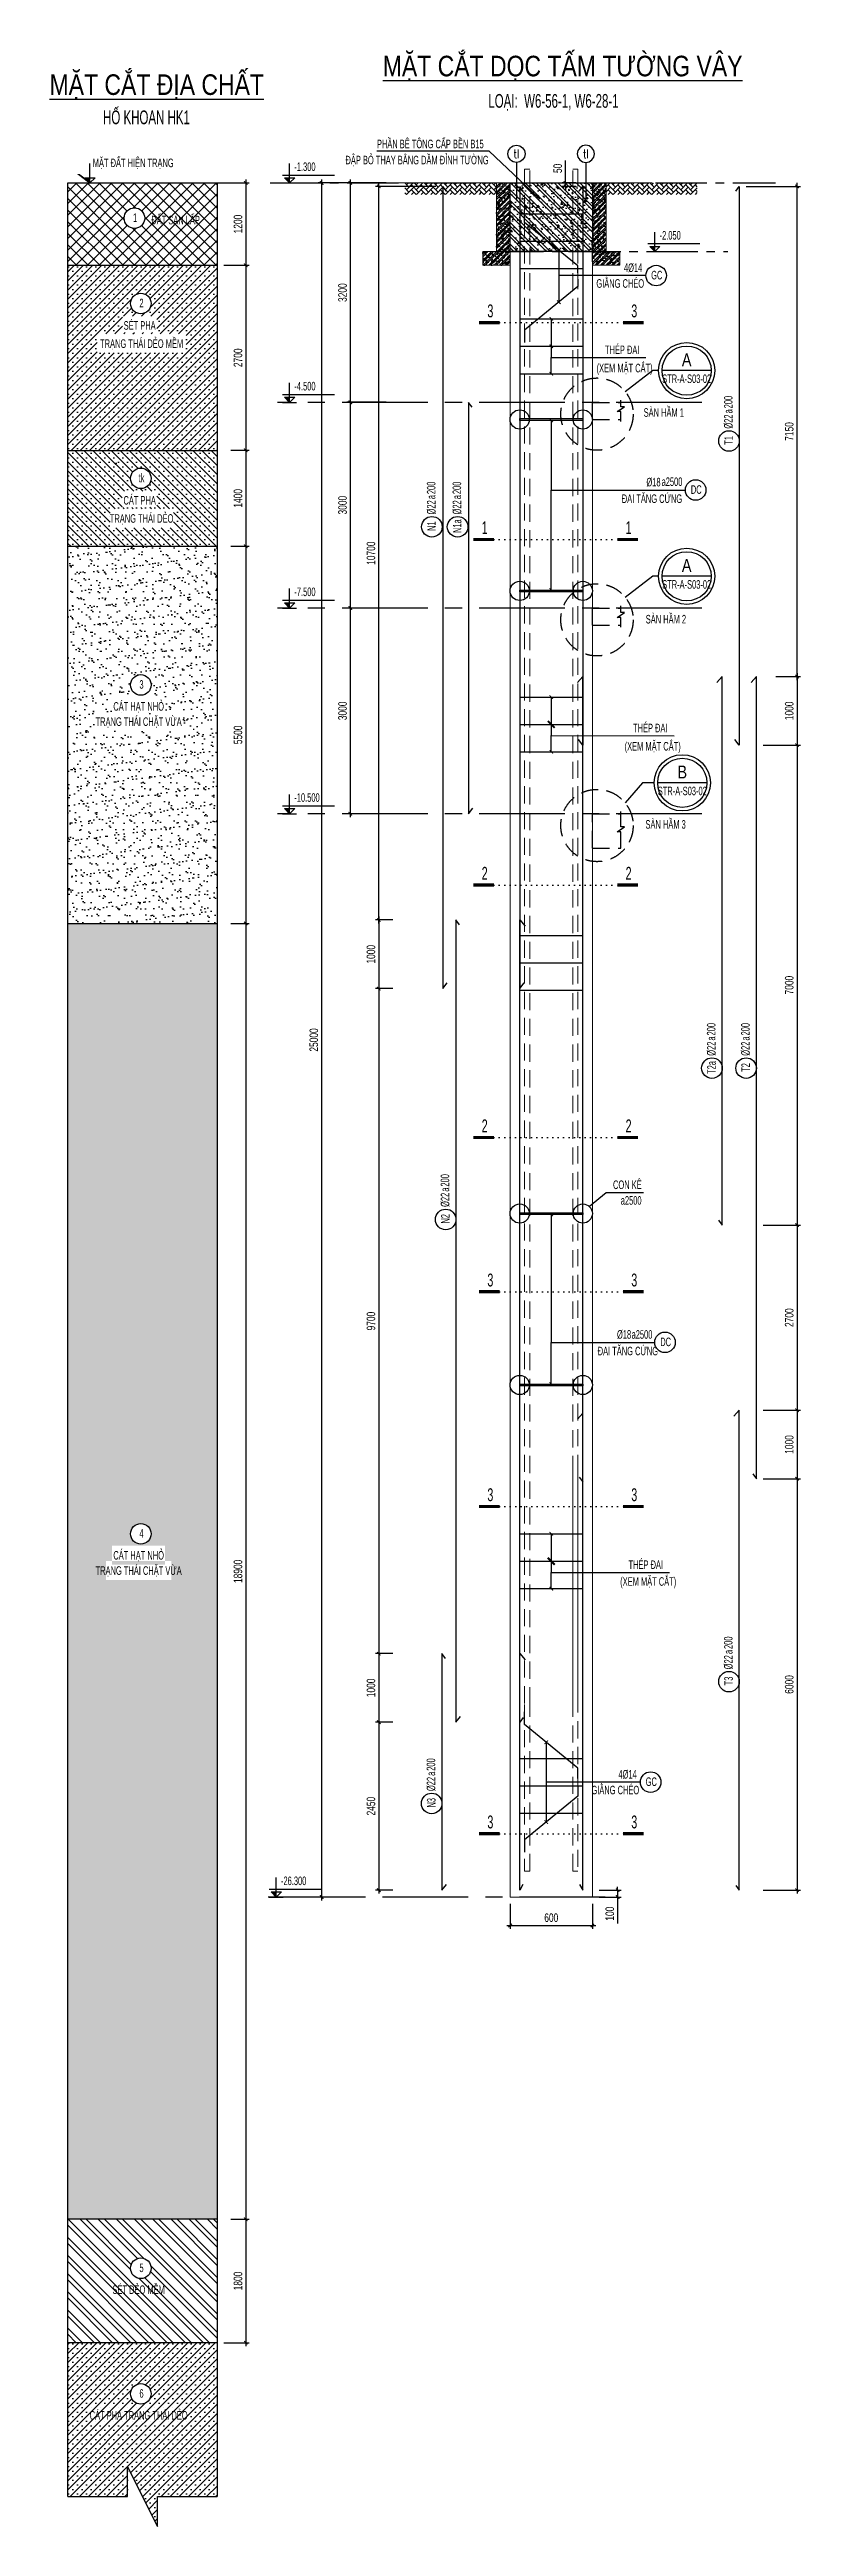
# Model space of a CAD drawing. Header units: millimetres. Extents: x -147841 to 368790, y -162721 to 84261.
# Drawn here: x 120214 to 131170, y -130140 to -94015 of the extents above; entities that cross this region are included whole.
import ezdxf
from ezdxf.enums import TextEntityAlignment as Align

# ---------------------------------------------------------------- set-up
doc = ezdxf.new("R2010")
doc.units = ezdxf.units.MM
doc.header["$LTSCALE"] = 1000
doc.header["$MEASUREMENT"] = 0
doc.header["$PDMODE"] = 1
doc.header["$PDSIZE"] = -10
for name, pattern in [('CENTER', [2, 1.25, -0.25, 0.25, -0.25]), ('CENTER2', [1.125, 0.75, -0.125, 0.125, -0.125]), ('DASHED', [0.75, 0.5, -0.25]), ('DOT', [0.25, 0, -0.25]), ('HIDDEN', [0.375, 0.25, -0.125])]:
    doc.linetypes.add(name, pattern=pattern)
doc.layers.get('0').update_dxf_attribs({"linetype": 'CONTINUOUS', "lineweight": 18})
doc.layers.get('DEFPOINTS').update_dxf_attribs({"color": 5, "linetype": 'CONTINUOUS', "lineweight": 18})
for name, color, linetype in [('0-Hatch', 8, 'CONTINUOUS'), ('0-KICH-THUOC', 9, 'CONTINUOUS'), ('0-TEXT', 31, 'CONTINUOUS'), ('0-THEP-CHU', 4, 'CONTINUOUS'), ('A-TRUC', 13, 'CENTER2'), ('ccu11-Chidan', 9, 'CONTINUOUS'), ('ccu11-Manh', 8, 'CONTINUOUS'), ('ccu11-Thay', 7, 'CONTINUOUS'), ('ccu11-Thep', 4, 'CONTINUOUS'), ('d-chudan', 9, 'CONTINUOUS'), ('d-textthep', 31, 'CONTINUOUS'), ('HIDE', 3, 'HIDDEN'), ('KC-Chidan', 9, 'CONTINUOUS'), ('KC-Cotthep', 8, 'CONTINUOUS'), ('KC-Dim', 8, 'CONTINUOUS'), ('KC-Hatch', 251, 'CONTINUOUS'), ('KC-Text', 31, 'CONTINUOUS'), ('NETVE', 11, 'CENTER'), ('THEPDAI', 6, 'CONTINUOUS')]:
    doc.layers.add(name, color=color, linetype=linetype)
for name, color, linetype, lineweight in [('0-THAY', 7, 'CONTINUOUS', 18), ('ccu11-Dim', 8, 'CONTINUOUS', 18), ('DIM', 8, 'CONTINUOUS', 18)]:
    doc.layers.add(name, color=color, linetype=linetype, lineweight=lineweight)
doc.styles.add('ARIAL', font='arial.ttf', dxfattribs={"width": 0.7})
doc.styles.add('ccu11-dim', font='vnsimli.shx', dxfattribs={"width": 0.65, "bigfont": 'bigfont.shx'})
doc.styles.add('VNTIMEH', font='vnsimli.shx', dxfattribs={"width": 0.8, "bigfont": 'bigfont.shx'})
doc.dimstyles.new('2.5-25', dxfattribs={"dimscale": 25, "dimtxt": 2.5, "dimasz": 1, "dimexe": 1, "dimexo": 2, "dimgap": 1, "dimtad": 1, "dimdec": 1, "dimrnd": 5, "dimdsep": 46, "dimtxsty": 'ARIAL', "dimblk": 'ARCHTICK', "dimcen": -1, "dimdle": 1, "dimclrd": 256, "dimclre": 256, "dimclrt": 3, "dimadec": 0, "dimazin": 2, "dimtfac": 0.1, "dimtdec": 1, "dimtmove": 0, "dimatfit": 1, "dimldrblk": 'ARCHTICK', "dimfxl": 1, "dimtvp": 0.833333, "dimtfill": 1, "dimtolj": 1, "dimtzin": 12, "dimarcsym": 0})
doc.dimstyles.new('2.5-50', dxfattribs={"dimscale": 50, "dimtxt": 2.5, "dimasz": 1, "dimexe": 1, "dimexo": 2, "dimgap": 1, "dimtad": 1, "dimdec": 1, "dimdsep": 46, "dimtxsty": 'ARIAL', "dimblk": 'ARCHTICK', "dimcen": -1, "dimdle": 1, "dimclrd": 256, "dimclre": 256, "dimclrt": 3, "dimadec": 0, "dimazin": 2, "dimtfac": 0.1, "dimtdec": 1, "dimtmove": 0, "dimatfit": 1, "dimldrblk": 'ARCHTICK', "dimfxl": 1, "dimtvp": 0.833333, "dimtfill": 1, "dimtolj": 1, "dimtzin": 12, "dimarcsym": 0})
doc.dimstyles.new('ccu11-100x2', dxfattribs={"dimscale": 100, "dimtxt": 2.5, "dimasz": 1, "dimexe": 1, "dimexo": 2, "dimgap": 1, "dimtad": 1, "dimdec": 0, "dimlfac": 0.5, "dimdsep": 46, "dimtxsty": 'ccu11-dim', "dimblk": 'ARCHTICK', "dimcen": -1, "dimdle": 1, "dimclrd": 256, "dimclre": 256, "dimclrt": 31, "dimadec": 0, "dimazin": 2, "dimtfac": 0.1, "dimtdec": 0, "dimtmove": 0, "dimatfit": 1, "dimldrblk": 'ARCHTICK', "dimfxl": 1, "dimtvp": 0.833333, "dimtolj": 1, "dimtzin": 12, "dimarcsym": 0})
pattern_1 = [(45, (1894.39, 0), (-66.29126, 66.29126), []), (45, (1960.68, 0), (-66.29126, 66.29126), [0, -93.75])]

msp = doc.modelspace()

# ---------------------------------------------------------------- texts
at = {"layer": 'KC-Text', "style": 'ARIAL', "width": 0.8}
for s, p in [('%%UMẶT CẮT ĐỊA CHẤT', (120214.02, -94676.45)), ('%%UMẶT CẮT DỌC TẤM TƯỜNG VÂY', (125075.63, -94405.27))]:
    msp.add_text(s, height=300, dxfattribs=at).set_placement(p)
at = {"layer": 'KC-Text', "style": 'ARIAL', "width": 0.6}
for s, p in [('HỐ KHOAN HK1', (121628.52, -95103.48)), ('LOẠI:  W6-56-1, W6-28-1', (127566.21, -94863.46))]:
    msp.add_text(s, height=200, dxfattribs=at).set_placement(p, align=Align.CENTER)
at = {"layer": 'KC-Text', "color": 1, "style": 'ARIAL', "width": 0.6}
for s, p in [('PHẦN BÊ TÔNG CẤP BỀN B15', (125769.36, -95454.17)), ('ĐẬP BỎ THAY BẰNG DẦM ĐỈNH TƯỜNG', (125576.31, -95688.99)), ('ĐẤT SAN LẤP', (122053.15, -96564.49)), ('TRẠNG THÁI DẺO MỀM', (121557.47, -98365.88)), ('SÉT PHA', (121528.99, -98101)), ('TRẠNG THÁI DẺO', (121557.47, -100916.26)), ('CÁT PHA', (121528.99, -100651.38)), ('CÁT HẠT NHỎ', (121514.38, -103657.46)), ('TRẠNG THÁI CHẶT VỪA', (121514.38, -103879.9)), ('CÁT HẠT NHỎ', (121514.38, -116038.67)), ('TRẠNG THÁI CHẶT VỪA', (121514.38, -116261.11)), ('SÉT DẺO MỀM', (121514.38, -126750.2)), ('CÁT PHA TRẠNG THÁI DẺO', (121514.38, -128582.69))]:
    msp.add_text(s, height=125, dxfattribs=at).set_placement(p, align=Align.CENTER)
msp.add_text('MẶT ĐẤT HIỆN TRẠNG', height=125, dxfattribs=at).set_placement((121434.99, -95667.51), align=Align.MIDDLE_CENTER)
for s, p in [('(XEM MẶT CẮT)', (128195.06, -98722.92, -269219.91)), ('THÉP ĐAI', (128317.13, -98456.8, -269219.91)), ('SÀN HẦM 1', (128881.78, -99370.84, -269219.91)), ('ĐAI TĂNG CỨNG', (128562.91, -100627.93, -269219.91)), ('SÀN HẦM 2', (128912.69, -102385.48, -269219.91)), ('THÉP ĐAI', (128727.05, -103972.4, -269219.91)), ('(XEM MẶT CẮT)', (128604.98, -104238.53, -269219.91)), ('SÀN HẦM 3', (128908.42, -105378.09, -269219.91)), ('CON KÊ', (128434.81, -110634.5, -269219.91)), ('a2500', (128547.64, -110862.96, -269219.91)), ('ĐAI TĂNG CỨNG', (128211.22, -113059.14, -269219.91)), ('(XEM MẶT CẮT)', (128539.46, -116420.66, -269219.91)), ('THÉP ĐAI', (128661.53, -116175.35, -269219.91))]:
    msp.add_text(s, height=125, dxfattribs=at).set_placement(p)

# ---------------------------------------------------------------- blocks, each defined once
blk = doc.blocks.new('_ARCHTICK')
at = {"color": 0, "linetype": 'ByBlock', "const_width": 0.3}
blk.add_lwpolyline([(-0.5, -0.5), (0.5, 0.5)], dxfattribs=at)
blk = doc.blocks.new('*D26')
at = {"layer": 'DEFPOINTS', "color": 0, "linetype": 'ByBlock', "ltscale": 30, "transparency": 16777216}
for p in [(122659, -95960), (122659, -97160), (123077, -97160)]:
    blk.add_point(p, dxfattribs=at)
at = {"layer": 'KC-Dim', "linetype": 'ByBlock', "lineweight": -2, "ltscale": 30, "transparency": 16777216}
for p, q in [((122759, -95960), (123127, -95960)), ((123077, -95910), (123077, -97210)), ((122759, -97160), (123127, -97160))]:
    blk.add_line(p, q, dxfattribs=at)
at = {"layer": 'KC-Dim', "linetype": 'ByBlock', "lineweight": -2, "ltscale": 30, "transparency": 16777216, "xscale": 50, "yscale": 50, "zscale": 50}
for p, rotation in [((123077, -95960), 90), ((123077, -97160), 270)]:
    blk.add_blockref('_ARCHTICK', p, dxfattribs=dict(at, rotation=rotation))
at = {"layer": 'KC-Dim', "color": 3, "linetype": 'ByBlock', "ltscale": 30, "transparency": 16777216, "insert": (122964, -96560), "char_height": 125, "attachment_point": 5, "rotation": 90, "style": 'ARIAL', "bg_fill": 3, "box_fill_scale": 1.25, "bg_fill_color": 256, "bg_fill_true_color": 13158600, "bg_fill_transparency": 0}
blk.add_mtext('\\A1;1200', dxfattribs=at)
blk = doc.blocks.new('*D27')
at = {"layer": 'DEFPOINTS', "color": 0, "linetype": 'ByBlock', "ltscale": 30, "transparency": 16777216}
for p in [(122759, -97160), (122759, -99860), (123077, -99860)]:
    blk.add_point(p, dxfattribs=at)
at = {"layer": 'KC-Dim', "linetype": 'ByBlock', "lineweight": -2, "ltscale": 30, "transparency": 16777216}
for p, q in [((122859, -97160), (123127, -97160)), ((123077, -97110), (123077, -99910)), ((122859, -99860), (123127, -99860))]:
    blk.add_line(p, q, dxfattribs=at)
at = {"layer": 'KC-Dim', "linetype": 'ByBlock', "lineweight": -2, "ltscale": 30, "transparency": 16777216, "xscale": 50, "yscale": 50, "zscale": 50}
for p, rotation in [((123077, -97160), 90), ((123077, -99860), 270)]:
    blk.add_blockref('_ARCHTICK', p, dxfattribs=dict(at, rotation=rotation))
at = {"layer": 'KC-Dim', "color": 3, "linetype": 'ByBlock', "ltscale": 30, "transparency": 16777216, "insert": (122964, -98510), "char_height": 125, "attachment_point": 5, "rotation": 90, "style": 'ARIAL', "bg_fill": 3, "box_fill_scale": 1.25, "bg_fill_color": 256, "bg_fill_true_color": 13158600, "bg_fill_transparency": 0}
blk.add_mtext('\\A1;2700', dxfattribs=at)
blk = doc.blocks.new('att_thep_2')
blk.add_circle((-300, 0), 300)
at = {"color": 31, "style": 'ARIAL', "width": 0.6}
blk.add_attdef('SH', text='', height=250, dxfattribs=at).set_placement((-281, -111), align=Align.CENTER)
at = {"color": 3, "style": 'ARIAL', "width": 0.6}
blk.add_attdef('DK', text='', height=250, dxfattribs=at).set_placement((467, 105), align=Align.CENTER)
at = {"color": 2, "style": 'ARIAL', "width": 0.6}
blk.add_attdef('KC', text='', height=250, dxfattribs=at).set_placement((472, -355), align=Align.CENTER)
blk = doc.blocks.new('*D24')
at = {"layer": 'DEFPOINTS', "color": 0, "ltscale": 3000, "transparency": 16777216}
for p in [(122759, -99860), (122759, -101260), (123077, -101260)]:
    blk.add_point(p, dxfattribs=at)
at = {"layer": 'KC-Dim', "lineweight": -2, "ltscale": 3000, "transparency": 16777216}
for p, q in [((122859, -99860), (123127, -99860)), ((123077, -99810), (123077, -101310)), ((122859, -101260), (123127, -101260))]:
    blk.add_line(p, q, dxfattribs=at)
at = {"layer": 'KC-Dim', "lineweight": -2, "ltscale": 3000, "transparency": 16777216, "xscale": 50, "yscale": 50, "zscale": 50}
for p, rotation in [((123077, -99860), 90), ((123077, -101260), 270)]:
    blk.add_blockref('_ARCHTICK', p, dxfattribs=dict(at, rotation=rotation))
at = {"layer": 'KC-Dim', "color": 3, "ltscale": 3000, "transparency": 16777216, "insert": (122964, -100560), "char_height": 125, "attachment_point": 5, "rotation": 90, "style": 'ARIAL', "bg_fill": 3, "box_fill_scale": 1.25, "bg_fill_color": 256, "bg_fill_true_color": 13158600, "bg_fill_transparency": 0}
blk.add_mtext('\\A1;1400', dxfattribs=at)
blk = doc.blocks.new('*D25')
at = {"layer": 'DEFPOINTS', "color": 0, "ltscale": 3000, "transparency": 16777216}
for p in [(122759, -101260), (122759, -106760), (123077, -106760)]:
    blk.add_point(p, dxfattribs=at)
at = {"layer": 'KC-Dim', "lineweight": -2, "ltscale": 3000, "transparency": 16777216}
for p, q in [((122859, -101260), (123127, -101260)), ((123077, -101210), (123077, -106810)), ((122859, -106760), (123127, -106760))]:
    blk.add_line(p, q, dxfattribs=at)
at = {"layer": 'KC-Dim', "lineweight": -2, "ltscale": 3000, "transparency": 16777216, "xscale": 50, "yscale": 50, "zscale": 50}
for p, rotation in [((123077, -101260), 90), ((123077, -106760), 270)]:
    blk.add_blockref('_ARCHTICK', p, dxfattribs=dict(at, rotation=rotation))
at = {"layer": 'KC-Dim', "color": 3, "ltscale": 3000, "transparency": 16777216, "insert": (122964, -104010), "char_height": 125, "attachment_point": 5, "rotation": 90, "style": 'ARIAL', "bg_fill": 3, "box_fill_scale": 1.25, "bg_fill_color": 256, "bg_fill_true_color": 13158600, "bg_fill_transparency": 0}
blk.add_mtext('\\A1;5500', dxfattribs=at)
blk = doc.blocks.new('*D141')
at = {"layer": 'DEFPOINTS', "color": 0, "linetype": 'ByBlock', "ltscale": 30, "transparency": 16777216}
for p in [(127994, -95960), (127994, -96010)]:
    blk.add_point(p, dxfattribs=at)
at = {"layer": 'KC-Dim', "linetype": 'ByBlock', "lineweight": -2, "ltscale": 30, "transparency": 16777216}
for p, q in [((127741, -95960), (127741, -95635)), ((127894, -95960), (127691, -95960)), ((127894, -96010), (127691, -96010)), ((127741, -96010), (127741, -95960)), ((127741, -96010), (127741, -96060))]:
    blk.add_line(p, q, dxfattribs=at)
at = {"layer": 'KC-Dim', "linetype": 'ByBlock', "lineweight": -2, "ltscale": 30, "transparency": 16777216, "xscale": 50, "yscale": 50, "zscale": 50}
for p, rotation in [((127741, -95960), 270), ((127741, -96010), 90)]:
    blk.add_blockref('_ARCHTICK', p, dxfattribs=dict(at, rotation=rotation))
at = {"layer": 'KC-Dim', "color": 3, "linetype": 'ByBlock', "ltscale": 30, "transparency": 16777216, "insert": (127628, -95748), "char_height": 125, "attachment_point": 5, "rotation": 90, "style": 'ARIAL', "bg_fill": 3, "box_fill_scale": 1.25, "bg_fill_color": 256, "bg_fill_true_color": 13158600, "bg_fill_transparency": 0}
blk.add_mtext('\\A1;50', dxfattribs=at)
at = {"layer": 'DEFPOINTS', "color": 0, "linetype": 'ByBlock', "ltscale": 30, "transparency": 16777216}
blk.add_point((127741, -95960), dxfattribs=at)
blk = doc.blocks.new('*D142')
at = {"layer": 'DEFPOINTS', "color": 0, "linetype": 'ByBlock', "ltscale": 30, "transparency": 16777216}
for p in [(126934, -120960), (128134, -120960), (128134, -121376)]:
    blk.add_point(p, dxfattribs=at)
at = {"layer": 'KC-Dim', "linetype": 'ByBlock', "lineweight": -2, "ltscale": 30, "transparency": 16777216}
for p, q in [((126884, -121376), (128184, -121376)), ((126934, -121060), (126934, -121426)), ((128134, -121060), (128134, -121426))]:
    blk.add_line(p, q, dxfattribs=at)
at = {"layer": 'KC-Dim', "linetype": 'ByBlock', "lineweight": -2, "ltscale": 30, "transparency": 16777216, "xscale": 50, "yscale": 50, "zscale": 50, "rotation": 180}
blk.add_blockref('_ARCHTICK', (126934, -121376), dxfattribs=at)
at = {"layer": 'KC-Dim', "linetype": 'ByBlock', "lineweight": -2, "ltscale": 30, "transparency": 16777216, "xscale": 50, "yscale": 50, "zscale": 50}
blk.add_blockref('_ARCHTICK', (128134, -121376), dxfattribs=at)
at = {"layer": 'KC-Dim', "color": 3, "linetype": 'ByBlock', "ltscale": 30, "transparency": 16777216, "insert": (127534, -121262), "char_height": 125, "attachment_point": 5, "style": 'ARIAL', "bg_fill": 3, "box_fill_scale": 1.25, "bg_fill_color": 256, "bg_fill_true_color": 13158600, "bg_fill_transparency": 0}
blk.add_mtext('\\A1;600', dxfattribs=at)
blk = doc.blocks.new('*D143')
at = {"layer": 'DEFPOINTS', "color": 0, "linetype": 'ByBlock', "ltscale": 30, "transparency": 16777216}
blk.add_point((128134, -120860), dxfattribs=at)
at = {"layer": 'KC-Dim', "linetype": 'ByBlock', "lineweight": -2, "ltscale": 30, "transparency": 16777216}
for p, q in [((128234, -120860), (128552, -120860)), ((128234, -120960), (128552, -120960)), ((128502, -120860), (128502, -120810)), ((128502, -120860), (128502, -120960)), ((128502, -120960), (128502, -121345))]:
    blk.add_line(p, q, dxfattribs=at)
at = {"layer": 'KC-Dim', "linetype": 'ByBlock', "lineweight": -2, "ltscale": 30, "transparency": 16777216, "xscale": 50, "yscale": 50, "zscale": 50}
for p, rotation in [((128502, -120860), 270), ((128502, -120960), 90)]:
    blk.add_blockref('_ARCHTICK', p, dxfattribs=dict(at, rotation=rotation))
at = {"layer": 'KC-Dim', "color": 3, "linetype": 'ByBlock', "ltscale": 30, "transparency": 16777216, "insert": (128388, -121203), "char_height": 125, "attachment_point": 5, "rotation": 90, "style": 'ARIAL', "bg_fill": 3, "box_fill_scale": 1.25, "bg_fill_color": 256, "bg_fill_true_color": 13158600, "bg_fill_transparency": 0}
blk.add_mtext('\\A1;100', dxfattribs=at)
at = {"layer": 'DEFPOINTS', "color": 0, "linetype": 'ByBlock', "ltscale": 30, "transparency": 16777216}
for p in [(128134, -120960), (128502, -120960)]:
    blk.add_point(p, dxfattribs=at)
blk = doc.blocks.new('*D144')
at = {"layer": 'DEFPOINTS', "color": 0, "linetype": 'ByBlock', "ltscale": 30, "transparency": 16777216}
for p in [(125323, -106710), (125018, -107710), (125323, -107710)]:
    blk.add_point(p, dxfattribs=at)
at = {"layer": 'KC-Dim', "linetype": 'ByBlock', "lineweight": -2, "ltscale": 30, "transparency": 16777216}
for p, q in [((125223, -106710), (124968, -106710)), ((125018, -106660), (125018, -107760)), ((125223, -107710), (124968, -107710))]:
    blk.add_line(p, q, dxfattribs=at)
at = {"layer": 'KC-Dim', "linetype": 'ByBlock', "lineweight": -2, "ltscale": 30, "transparency": 16777216, "xscale": 50, "yscale": 50, "zscale": 50}
for p, rotation in [((125018, -106710), 90), ((125018, -107710), 270)]:
    blk.add_blockref('_ARCHTICK', p, dxfattribs=dict(at, rotation=rotation))
at = {"layer": 'KC-Dim', "color": 3, "linetype": 'ByBlock', "ltscale": 30, "transparency": 16777216, "insert": (124904, -107210), "char_height": 125, "attachment_point": 5, "rotation": 90, "style": 'ARIAL', "bg_fill": 3, "box_fill_scale": 1.25, "bg_fill_color": 256, "bg_fill_true_color": 13158600, "bg_fill_transparency": 0}
blk.add_mtext('\\A1;1000', dxfattribs=at)
blk = doc.blocks.new('*U22')
for p, q in [((0, 184), (1212, 184)), ((0, 0), (329, 0)), ((45, 120), (284, 120)), ((165, 0), (45, 120)), ((165, 0), (165, 452)), ((165, 0), (284, 120))]:
    blk.add_line(p, q)
at = {"color": 251}
blk.add_solid([(45, 120), (165, 120), (165, 0)], dxfattribs=at)
at = {"color": 31, "ltscale": 10, "style": 'ARIAL', "width": 0.6}
blk.add_attdef('CCD1', (276, 278), '', height=200, dxfattribs=at)
blk = doc.blocks.new('att_thep_1')
blk.add_circle((0, 300), 300)
at = {"color": 31, "style": 'ARIAL', "width": 0.6}
blk.add_attdef('SH', text='', height=250, dxfattribs=at).set_placement((19, 189), align=Align.CENTER)
blk.add_attdef('DK', text='', height=250, dxfattribs=at).set_placement((773, 195), align=Align.RIGHT)
blk.add_attdef('KC', (953, 197), '', height=250, dxfattribs=at)
at = {"layer": 'KC-Text', "color": 31, "style": 'ARIAL', "width": 0.6}
blk.add_text('a', height=250, dxfattribs=at).set_placement((805, 199))
blk = doc.blocks.new('att_ten chi tiet')
at = {"color": 7}
blk.add_lwpolyline([(574, 656), (-574, 656)], dxfattribs=at)
blk.add_circle((0, 656), 656, dxfattribs=at)
at = {"color": 3}
blk.add_circle((0, 656), 574, dxfattribs=at)
at = {"color": 7, "style": 'ARIAL', "width": 0.8}
blk.add_attdef('TCT', text='', height=300, dxfattribs=at).set_placement((0, 669), align=Align.BOTTOM_CENTER)
at = {"color": 31, "style": 'ARIAL', "width": 0.6}
blk.add_attdef('BVTC', text='', height=200, dxfattribs=at).set_placement((0, 566), align=Align.TOP_CENTER)
blk = doc.blocks.new('SH1')
at = {"layer": '0-TEXT', "color": 7}
blk.add_circle((300, 0), 250, dxfattribs=at)
at = {"layer": '0-TEXT', "style": 'VNTIMEH', "width": 0.7}
blk.add_attdef('KC', text='', height=250, dxfattribs=at).set_placement((-1494, 420), align=Align.TOP_RIGHT)
blk.add_attdef('DK', text='', height=250, dxfattribs=at).set_placement((-1494, -122), align=Align.BOTTOM_RIGHT)
blk.add_attdef('KH', text='', height=250, dxfattribs=at).set_placement((300, 0), align=Align.MIDDLE)
blk = doc.blocks.new('*D135')
at = {"layer": 'DEFPOINTS', "color": 0, "ltscale": 3000, "transparency": 16777216}
for p in [(125323, -117410), (125018, -118410), (125323, -118410)]:
    blk.add_point(p, dxfattribs=at)
at = {"layer": 'DIM', "lineweight": -2, "ltscale": 3000, "transparency": 16777216}
for p, q in [((125018, -117360), (125018, -118460)), ((125223, -117410), (124968, -117410)), ((125223, -118410), (124968, -118410))]:
    blk.add_line(p, q, dxfattribs=at)
at = {"layer": 'DIM', "lineweight": -2, "ltscale": 3000, "transparency": 16777216, "xscale": 50, "yscale": 50, "zscale": 50}
for p, rotation in [((125018, -117410), 90), ((125018, -118410), 270)]:
    blk.add_blockref('_ARCHTICK', p, dxfattribs=dict(at, rotation=rotation))
at = {"layer": 'DIM', "color": 3, "ltscale": 3000, "transparency": 16777216, "insert": (124904, -117910), "char_height": 125, "attachment_point": 5, "rotation": 90, "style": 'ARIAL', "bg_fill": 3, "box_fill_scale": 1.25, "bg_fill_color": 256, "bg_fill_true_color": 13158600, "bg_fill_transparency": 0}
blk.add_mtext('\\A1;1000', dxfattribs=at)
blk = doc.blocks.new('*D136')
at = {"layer": 'DEFPOINTS', "color": 0, "ltscale": 3000, "transparency": 16777216}
for p in [(130527, -104160), (130527, -111160), (131120, -111160)]:
    blk.add_point(p, dxfattribs=at)
at = {"layer": 'DIM', "lineweight": -2, "ltscale": 3000, "transparency": 16777216}
for p, q in [((130627, -104160), (131170, -104160)), ((131120, -104110), (131120, -111210)), ((130627, -111160), (131170, -111160))]:
    blk.add_line(p, q, dxfattribs=at)
at = {"layer": 'DIM', "lineweight": -2, "ltscale": 3000, "transparency": 16777216, "xscale": 50, "yscale": 50, "zscale": 50}
for p, rotation in [((131120, -104160), 90), ((131120, -111160), 270)]:
    blk.add_blockref('_ARCHTICK', p, dxfattribs=dict(at, rotation=rotation))
at = {"layer": 'DIM', "color": 3, "ltscale": 3000, "transparency": 16777216, "insert": (131006, -107660), "char_height": 125, "attachment_point": 5, "rotation": 90, "style": 'ARIAL', "bg_fill": 3, "box_fill_scale": 1.25, "bg_fill_color": 256, "bg_fill_true_color": 13158600, "bg_fill_transparency": 0}
blk.add_mtext('\\A1;7000', dxfattribs=at)
blk = doc.blocks.new('*D137')
at = {"layer": 'DEFPOINTS', "color": 0, "ltscale": 3000, "transparency": 16777216}
for p in [(125323, -107710), (125018, -117410), (125323, -117410)]:
    blk.add_point(p, dxfattribs=at)
at = {"layer": 'DIM', "lineweight": -2, "ltscale": 3000, "transparency": 16777216}
for p, q in [((125223, -107710), (124968, -107710)), ((125018, -107660), (125018, -117460)), ((125223, -117410), (124968, -117410))]:
    blk.add_line(p, q, dxfattribs=at)
at = {"layer": 'DIM', "lineweight": -2, "ltscale": 3000, "transparency": 16777216, "xscale": 50, "yscale": 50, "zscale": 50}
for p, rotation in [((125018, -107710), 90), ((125018, -117410), 270)]:
    blk.add_blockref('_ARCHTICK', p, dxfattribs=dict(at, rotation=rotation))
at = {"layer": 'DIM', "color": 3, "ltscale": 3000, "transparency": 16777216, "insert": (124904, -112560), "char_height": 125, "attachment_point": 5, "rotation": 90, "style": 'ARIAL', "bg_fill": 3, "box_fill_scale": 1.25, "bg_fill_color": 256, "bg_fill_true_color": 13158600, "bg_fill_transparency": 0}
blk.add_mtext('\\A1;9700', dxfattribs=at)
blk = doc.blocks.new('*D138')
at = {"layer": 'DEFPOINTS', "color": 0, "ltscale": 3000, "transparency": 16777216}
for p in [(125223, -95960), (124602, -99160), (125223, -99160)]:
    blk.add_point(p, dxfattribs=at)
at = {"layer": 'KC-Dim', "lineweight": -2, "ltscale": 3000, "transparency": 16777216}
for p, q in [((125123, -95960), (124552, -95960)), ((124602, -95910), (124602, -99210)), ((125123, -99160), (124552, -99160))]:
    blk.add_line(p, q, dxfattribs=at)
at = {"layer": 'KC-Dim', "lineweight": -2, "ltscale": 3000, "transparency": 16777216, "xscale": 50, "yscale": 50, "zscale": 50}
for p, rotation in [((124602, -95960), 90), ((124602, -99160), 270)]:
    blk.add_blockref('_ARCHTICK', p, dxfattribs=dict(at, rotation=rotation))
at = {"layer": 'KC-Dim', "color": 3, "ltscale": 3000, "transparency": 16777216, "insert": (124489, -97560), "char_height": 125, "attachment_point": 5, "rotation": 90, "style": 'ARIAL', "bg_fill": 3, "box_fill_scale": 1.25, "bg_fill_color": 256, "bg_fill_true_color": 13158600, "bg_fill_transparency": 0}
blk.add_mtext('\\A1;3200', dxfattribs=at)
blk = doc.blocks.new('*D139')
at = {"layer": 'DEFPOINTS', "color": 0, "ltscale": 3000, "transparency": 16777216}
for p in [(125223, -99160), (124602, -102160), (125492, -102160)]:
    blk.add_point(p, dxfattribs=at)
at = {"layer": 'KC-Dim', "lineweight": -2, "ltscale": 3000, "transparency": 16777216}
for p, q in [((125123, -99160), (124552, -99160)), ((124602, -99110), (124602, -102210)), ((125392, -102160), (124552, -102160))]:
    blk.add_line(p, q, dxfattribs=at)
at = {"layer": 'KC-Dim', "lineweight": -2, "ltscale": 3000, "transparency": 16777216, "xscale": 50, "yscale": 50, "zscale": 50}
for p, rotation in [((124602, -99160), 90), ((124602, -102160), 270)]:
    blk.add_blockref('_ARCHTICK', p, dxfattribs=dict(at, rotation=rotation))
at = {"layer": 'KC-Dim', "color": 3, "ltscale": 3000, "transparency": 16777216, "insert": (124489, -100660), "char_height": 125, "attachment_point": 5, "rotation": 90, "style": 'ARIAL', "bg_fill": 3, "box_fill_scale": 1.25, "bg_fill_color": 256, "bg_fill_true_color": 13158600, "bg_fill_transparency": 0}
blk.add_mtext('\\A1;3000', dxfattribs=at)
blk = doc.blocks.new('*D140')
at = {"layer": 'DEFPOINTS', "color": 0, "ltscale": 3000, "transparency": 16777216}
for p in [(125492, -102160), (124602, -105160), (125274, -105160)]:
    blk.add_point(p, dxfattribs=at)
at = {"layer": 'KC-Dim', "lineweight": -2, "ltscale": 3000, "transparency": 16777216}
for p, q in [((125392, -102160), (124552, -102160)), ((124602, -102110), (124602, -105210)), ((125174, -105160), (124552, -105160))]:
    blk.add_line(p, q, dxfattribs=at)
at = {"layer": 'KC-Dim', "lineweight": -2, "ltscale": 3000, "transparency": 16777216, "xscale": 50, "yscale": 50, "zscale": 50}
for p, rotation in [((124602, -102160), 90), ((124602, -105160), 270)]:
    blk.add_blockref('_ARCHTICK', p, dxfattribs=dict(at, rotation=rotation))
at = {"layer": 'KC-Dim', "color": 3, "ltscale": 3000, "transparency": 16777216, "insert": (124489, -103660), "char_height": 125, "attachment_point": 5, "rotation": 90, "style": 'ARIAL', "bg_fill": 3, "box_fill_scale": 1.25, "bg_fill_color": 256, "bg_fill_true_color": 13158600, "bg_fill_transparency": 0}
blk.add_mtext('\\A1;3000', dxfattribs=at)
blk = doc.blocks.new('*U120')
blk.add_circle((-6, 300), 300)
at = {"color": 31, "style": 'ARIAL', "width": 0.6}
blk.add_attdef('SH', text='', height=250, dxfattribs=at).set_placement((13, 189), align=Align.CENTER)
blk.add_attdef('DK', text='', height=250, dxfattribs=at).set_placement((773, 195), align=Align.RIGHT)
blk.add_attdef('KC', (953, 197), '', height=250, dxfattribs=at)
at = {"layer": 'KC-Text', "color": 31, "style": 'ARIAL', "width": 0.6}
blk.add_text('a', height=250, dxfattribs=at).set_placement((805, 199))
blk = doc.blocks.new('*D172')
at = {"layer": 'DEFPOINTS', "color": 0, "ltscale": 3000, "transparency": 16777216}
for p in [(122759, -106760), (122759, -125660), (123077, -125660)]:
    blk.add_point(p, dxfattribs=at)
at = {"layer": 'KC-Dim', "lineweight": -2, "ltscale": 3000, "transparency": 16777216}
for p, q in [((122859, -106760), (123127, -106760)), ((123077, -106710), (123077, -125710)), ((122859, -125660), (123127, -125660))]:
    blk.add_line(p, q, dxfattribs=at)
at = {"layer": 'KC-Dim', "lineweight": -2, "ltscale": 3000, "transparency": 16777216, "xscale": 50, "yscale": 50, "zscale": 50}
for p, rotation in [((123077, -106760), 90), ((123077, -125660), 270)]:
    blk.add_blockref('_ARCHTICK', p, dxfattribs=dict(at, rotation=rotation))
at = {"layer": 'KC-Dim', "color": 3, "ltscale": 3000, "transparency": 16777216, "insert": (122964, -116210), "char_height": 125, "attachment_point": 5, "rotation": 90, "style": 'ARIAL', "bg_fill": 3, "box_fill_scale": 1.25, "bg_fill_color": 256, "bg_fill_true_color": 13158600, "bg_fill_transparency": 0}
blk.add_mtext('\\A1;18900', dxfattribs=at)
blk = doc.blocks.new('*D173')
at = {"layer": 'DEFPOINTS', "color": 0, "ltscale": 3000, "transparency": 16777216}
for p in [(122759, -125660), (122659, -127460), (123077, -127460)]:
    blk.add_point(p, dxfattribs=at)
at = {"layer": 'KC-Dim', "lineweight": -2, "ltscale": 3000, "transparency": 16777216}
for p, q in [((122859, -125660), (123127, -125660)), ((123077, -125610), (123077, -127510)), ((122759, -127460), (123127, -127460))]:
    blk.add_line(p, q, dxfattribs=at)
at = {"layer": 'KC-Dim', "lineweight": -2, "ltscale": 3000, "transparency": 16777216, "xscale": 50, "yscale": 50, "zscale": 50}
for p, rotation in [((123077, -125660), 90), ((123077, -127460), 270)]:
    blk.add_blockref('_ARCHTICK', p, dxfattribs=dict(at, rotation=rotation))
at = {"layer": 'KC-Dim', "color": 3, "ltscale": 3000, "transparency": 16777216, "insert": (122964, -126560), "char_height": 125, "attachment_point": 5, "rotation": 90, "style": 'ARIAL', "bg_fill": 3, "box_fill_scale": 1.25, "bg_fill_color": 256, "bg_fill_true_color": 13158600, "bg_fill_transparency": 0}
blk.add_mtext('\\A1;1800', dxfattribs=at)
blk = doc.blocks.new('*D174')
at = {"layer": 'DEFPOINTS', "color": 0, "ltscale": 3000, "transparency": 16777216}
for p in [(130708, -103160), (130708, -104160), (131120, -104160)]:
    blk.add_point(p, dxfattribs=at)
at = {"layer": 'DIM', "lineweight": -2, "ltscale": 3000, "transparency": 16777216}
for p, q in [((130808, -103160), (131170, -103160)), ((131120, -103110), (131120, -104210)), ((130808, -104160), (131170, -104160))]:
    blk.add_line(p, q, dxfattribs=at)
at = {"layer": 'DIM', "lineweight": -2, "ltscale": 3000, "transparency": 16777216, "xscale": 50, "yscale": 50, "zscale": 50}
for p, rotation in [((131120, -103160), 90), ((131120, -104160), 270)]:
    blk.add_blockref('_ARCHTICK', p, dxfattribs=dict(at, rotation=rotation))
at = {"layer": 'DIM', "color": 3, "ltscale": 3000, "transparency": 16777216, "insert": (131006, -103660), "char_height": 125, "attachment_point": 5, "rotation": 90, "style": 'ARIAL', "bg_fill": 3, "box_fill_scale": 1.25, "bg_fill_color": 256, "bg_fill_true_color": 13158600, "bg_fill_transparency": 0}
blk.add_mtext('\\A1;1000', dxfattribs=at)
blk = doc.blocks.new('*D175')
at = {"layer": 'DEFPOINTS', "color": 0, "ltscale": 3000, "transparency": 16777216}
for p in [(124838, -95960), (124184, -120960), (124838, -120960)]:
    blk.add_point(p, dxfattribs=at)
at = {"layer": 'KC-Dim', "lineweight": -2, "ltscale": 3000, "transparency": 16777216}
for p, q in [((124738, -95960), (124134, -95960)), ((124184, -95910), (124184, -121010)), ((124738, -120960), (124134, -120960))]:
    blk.add_line(p, q, dxfattribs=at)
at = {"layer": 'KC-Dim', "lineweight": -2, "ltscale": 3000, "transparency": 16777216, "xscale": 50, "yscale": 50, "zscale": 50}
for p, rotation in [((124184, -95960), 90), ((124184, -120960), 270)]:
    blk.add_blockref('_ARCHTICK', p, dxfattribs=dict(at, rotation=rotation))
at = {"layer": 'KC-Dim', "color": 3, "ltscale": 3000, "transparency": 16777216, "insert": (124070, -108460), "char_height": 125, "attachment_point": 5, "rotation": 90, "style": 'ARIAL', "bg_fill": 3, "box_fill_scale": 1.25, "bg_fill_color": 256, "bg_fill_true_color": 13158600, "bg_fill_transparency": 0}
blk.add_mtext('\\A1;25000', dxfattribs=at)
blk = doc.blocks.new('*D176')
at = {"layer": 'DEFPOINTS', "color": 0, "ltscale": 3000, "transparency": 16777216}
for p in [(125323, -118410), (125018, -120860), (125323, -120860)]:
    blk.add_point(p, dxfattribs=at)
at = {"layer": 'DIM', "lineweight": -2, "ltscale": 3000, "transparency": 16777216}
for p, q in [((125223, -118410), (124968, -118410)), ((125018, -118360), (125018, -120910)), ((125223, -120860), (124968, -120860))]:
    blk.add_line(p, q, dxfattribs=at)
at = {"layer": 'DIM', "lineweight": -2, "ltscale": 3000, "transparency": 16777216, "xscale": 50, "yscale": 50, "zscale": 50}
for p, rotation in [((125018, -118410), 90), ((125018, -120860), 270)]:
    blk.add_blockref('_ARCHTICK', p, dxfattribs=dict(at, rotation=rotation))
at = {"layer": 'DIM', "color": 3, "ltscale": 3000, "transparency": 16777216, "insert": (124904, -119635), "char_height": 125, "attachment_point": 5, "rotation": 90, "style": 'ARIAL', "bg_fill": 3, "box_fill_scale": 1.25, "bg_fill_color": 256, "bg_fill_true_color": 13158600, "bg_fill_transparency": 0}
blk.add_mtext('\\A1;2450', dxfattribs=at)
blk = doc.blocks.new('*D177')
at = {"layer": 'DEFPOINTS', "color": 0, "ltscale": 3000, "transparency": 16777216}
for p in [(130527, -113860), (130527, -114860), (131120, -114860)]:
    blk.add_point(p, dxfattribs=at)
at = {"layer": 'DIM', "lineweight": -2, "ltscale": 3000, "transparency": 16777216}
for p, q in [((130627, -113860), (131170, -113860)), ((131120, -113810), (131120, -114910)), ((130627, -114860), (131170, -114860))]:
    blk.add_line(p, q, dxfattribs=at)
at = {"layer": 'DIM', "lineweight": -2, "ltscale": 3000, "transparency": 16777216, "xscale": 50, "yscale": 50, "zscale": 50}
for p, rotation in [((131120, -113860), 90), ((131120, -114860), 270)]:
    blk.add_blockref('_ARCHTICK', p, dxfattribs=dict(at, rotation=rotation))
at = {"layer": 'DIM', "color": 3, "ltscale": 3000, "transparency": 16777216, "insert": (131006, -114360), "char_height": 125, "attachment_point": 5, "rotation": 90, "style": 'ARIAL', "bg_fill": 3, "box_fill_scale": 1.25, "bg_fill_color": 256, "bg_fill_true_color": 13158600, "bg_fill_transparency": 0}
blk.add_mtext('\\A1;1000', dxfattribs=at)
blk = doc.blocks.new('*D178')
at = {"layer": 'DEFPOINTS', "color": 0, "ltscale": 3000, "transparency": 16777216}
for p in [(130527, -114860), (130527, -120860), (131120, -120860)]:
    blk.add_point(p, dxfattribs=at)
at = {"layer": 'DIM', "lineweight": -2, "ltscale": 3000, "transparency": 16777216}
for p, q in [((130627, -114860), (131170, -114860)), ((131120, -114810), (131120, -120910)), ((130627, -120860), (131170, -120860))]:
    blk.add_line(p, q, dxfattribs=at)
at = {"layer": 'DIM', "lineweight": -2, "ltscale": 3000, "transparency": 16777216, "xscale": 50, "yscale": 50, "zscale": 50}
for p, rotation in [((131120, -114860), 90), ((131120, -120860), 270)]:
    blk.add_blockref('_ARCHTICK', p, dxfattribs=dict(at, rotation=rotation))
at = {"layer": 'DIM', "color": 3, "ltscale": 3000, "transparency": 16777216, "insert": (131006, -117860), "char_height": 125, "attachment_point": 5, "rotation": 90, "style": 'ARIAL', "bg_fill": 3, "box_fill_scale": 1.25, "bg_fill_color": 256, "bg_fill_true_color": 13158600, "bg_fill_transparency": 0}
blk.add_mtext('\\A1;6000', dxfattribs=at)
blk = doc.blocks.new('*D179')
at = {"layer": 'DEFPOINTS', "color": 0, "linetype": 'ByBlock', "ltscale": 30, "transparency": 16777216}
for p in [(125018, -96010), (125952, -96010), (125323, -106710)]:
    blk.add_point(p, dxfattribs=at)
at = {"layer": 'KC-Dim', "linetype": 'ByBlock', "lineweight": -2, "ltscale": 30, "transparency": 16777216}
for p, q in [((125852, -96010), (124968, -96010)), ((125018, -106760), (125018, -95960)), ((125223, -106710), (124968, -106710))]:
    blk.add_line(p, q, dxfattribs=at)
at = {"layer": 'KC-Dim', "linetype": 'ByBlock', "lineweight": -2, "ltscale": 30, "transparency": 16777216, "xscale": 50, "yscale": 50, "zscale": 50}
for p, rotation in [((125018, -96010), 90), ((125018, -106710), 270)]:
    blk.add_blockref('_ARCHTICK', p, dxfattribs=dict(at, rotation=rotation))
at = {"layer": 'KC-Dim', "color": 3, "linetype": 'ByBlock', "ltscale": 30, "transparency": 16777216, "insert": (124904, -101360), "char_height": 125, "attachment_point": 5, "rotation": 90, "style": 'ARIAL', "bg_fill": 3, "box_fill_scale": 1.25, "bg_fill_color": 256, "bg_fill_true_color": 13158600, "bg_fill_transparency": 0}
blk.add_mtext('\\A1;10700', dxfattribs=at)
blk = doc.blocks.new('*D1101')
at = {"layer": 'DEFPOINTS', "color": 0, "ltscale": 3000, "transparency": 16777216}
for p in [(130277, -96010), (131120, -96010), (130708, -103160)]:
    blk.add_point(p, dxfattribs=at)
at = {"layer": 'DIM', "lineweight": -2, "ltscale": 3000, "transparency": 16777216}
for p, q in [((130377, -96010), (131170, -96010)), ((131120, -103210), (131120, -95960)), ((130808, -103160), (131170, -103160))]:
    blk.add_line(p, q, dxfattribs=at)
at = {"layer": 'DIM', "lineweight": -2, "ltscale": 3000, "transparency": 16777216, "xscale": 50, "yscale": 50, "zscale": 50}
for p, rotation in [((131120, -96010), 90), ((131120, -103160), 270)]:
    blk.add_blockref('_ARCHTICK', p, dxfattribs=dict(at, rotation=rotation))
at = {"layer": 'DIM', "color": 3, "ltscale": 3000, "transparency": 16777216, "insert": (131006, -99585), "char_height": 125, "attachment_point": 5, "rotation": 90, "style": 'ARIAL', "bg_fill": 3, "box_fill_scale": 1.25, "bg_fill_color": 256, "bg_fill_true_color": 13158600, "bg_fill_transparency": 0}
blk.add_mtext('\\A1;7150', dxfattribs=at)
blk = doc.blocks.new('*D1123')
at = {"layer": 'DEFPOINTS', "color": 0, "ltscale": 3000, "transparency": 16777216}
for p in [(130527, -111160), (130527, -113860), (131120, -113860)]:
    blk.add_point(p, dxfattribs=at)
at = {"layer": 'KC-Dim', "lineweight": -2, "ltscale": 3000, "transparency": 16777216}
for p, q in [((130627, -111160), (131170, -111160)), ((131120, -111110), (131120, -113910)), ((130627, -113860), (131170, -113860))]:
    blk.add_line(p, q, dxfattribs=at)
at = {"layer": 'KC-Dim', "lineweight": -2, "ltscale": 3000, "transparency": 16777216, "xscale": 50, "yscale": 50, "zscale": 50}
for p, rotation in [((131120, -111160), 90), ((131120, -113860), 270)]:
    blk.add_blockref('_ARCHTICK', p, dxfattribs=dict(at, rotation=rotation))
at = {"layer": 'KC-Dim', "color": 3, "ltscale": 3000, "transparency": 16777216, "insert": (131006, -112510), "char_height": 125, "attachment_point": 5, "rotation": 90, "style": 'ARIAL', "bg_fill": 3, "box_fill_scale": 1.25, "bg_fill_color": 256, "bg_fill_true_color": 13158600, "bg_fill_transparency": 0}
blk.add_mtext('\\A1;2700', dxfattribs=at)
blk = doc.blocks.new('*U19')
at = {"color": 3, "linetype": 'DOT', "ltscale": 0.5}
blk.add_line((-1640, 0), (1239, 0), dxfattribs=at)
at = {"color": 4, "const_width": 75}
for points in [[(-2119, 0), (-1640, 0)], [(1239, 0), (1719, 0)]]:
    blk.add_lwpolyline(points, dxfattribs=at)
at = {"color": 31, "style": 'ARIAL', "width": 0.6}
for tag, p in [('MC3', (-1856, 274)), ('MC4', (1503, 274))]:
    blk.add_attdef(tag, text='', height=300, dxfattribs=at).set_placement(p, align=Align.MIDDLE_CENTER)

# ---------------------------------------------------------------- dimensions: what is measured, and where the dimension line sits
at = {"layer": 'DIM', "ltscale": 3000}
dim = msp.add_linear_dim(base=(125017.87, -118410.19), p1=(125322.8, -117410.19), p2=(125322.8, -118410.19), angle=90, dimstyle='2.5-50', override={"dimtmove": 1, "dimfxl": 100, "dimfxlon": 1}, dxfattribs=at)
dim.commit()
dim.dimension.update_dxf_attribs({"geometry": '*D135', "text_midpoint": (124904.04, -117910.19)})
at = {"layer": 'KC-Dim', "linetype": 'ByBlock', "ltscale": 30}
for base, p1, p2, picture, middle in [((127741.37, -95960.19), (127993.87, -96010.19), (127993.87, -95960.19), '*D141', (127627.54, -95747.67)), ((125017.87, -107710.19), (125322.8, -106710.19), (125322.8, -107710.19), '*D144', (124904.04, -107210.19))]:
    dim = msp.add_linear_dim(base=base, p1=p1, p2=p2, angle=90, dimstyle='2.5-50', dxfattribs=at)
    dim.commit()
    dim.dimension.update_dxf_attribs({"geometry": picture, "text_midpoint": middle})

# ---------------------------------------------------------------- hatches: boundary and pattern name
at = {"layer": '0-Hatch'}
h = msp.add_hatch(dxfattribs=at)
h.set_pattern_fill('AR-HBONE', color=256, scale=12.5, style=0)
h.set_pattern_definition([(45, (11295.236, -83754.96), (6e-15, 70.710678), [150, -50]), (135, (11330.59, -83719.607), (6e-15, 70.710678), [150, -50])])
h.paths.add_polyline_path([(126733.87, -95960.19), (125395.24, -95960.19), (125395.24, -96127.58), (126733.87, -96127.58)])
at = {"layer": '0-Hatch', "ltscale": 3000}
h = msp.add_hatch(dxfattribs=at)
h.set_pattern_fill('BTCT', color=256, scale=15)
h.set_pattern_definition([(50, (-12559.61, 0), (107.589027, -9.41282), [11.25, -123.75]), (355, (-12559.61, 0), (-20.8127, 112.82882), [9, -99]), (100.4514, (-12550.64, -0.78), (86.77641, 103.41593), [9.56103, -105.17132]), (46.1842, (-12559.6, 30), (160.08616, -24.82785), [16.875, -185.625]), (96.6356, (-12546.27, 27.93), (140.1994, 146.11768), [14.34154, -157.75695]), (351.1842, (-12559.6, 30), (140.19929, 146.11779), [13.5, -148.5]), (21, (-12544.61, 22.5), (89.53606, -60.392834), [11.25, -123.75]), (326, (-12544.61, 22.5), (36.4973, 108.77251), [9, -99]), (71.4514, (-12537.14, 17.47), (126.033394, 48.379575), [9.56103, -105.17132]), (37.5, (-12559.606, 0), (1.823978, 49.934078), [0, -97.8, 0, -100.5, 0, -99.375]), (7.5, (-12559.606, 0), (39.46043, 59.161757), [0, -57.3, 0, -95.55, 0, -37.875]), (327.5, (-12593.056, 0), (80.073365, -3.383231), [0, -37.5, 0, -117, 0, -155.25]), (317.5, (-12608.056, 0), (87.477925, 15.015747), [0, -48.75, 0, -77.7, 0, -110.25]), (45, (-12559.606, 0), (-39.774756, 39.774756), []), (45, (-12533.09, 0), (-39.774756, 39.774756), [])])
h.paths.add_polyline_path([(126933.87, -95960.19), (126733.87, -95960.19), (126733.87, -96960.19), (126933.87, -96960.19)])
h.paths.add_polyline_path([(126933.87, -96960.19), (126733.87, -96960.19), (126533.87, -96960.19), (126533.87, -97160.19), (126933.87, -97160.19)])
at = {"layer": '0-Hatch'}
h = msp.add_hatch(dxfattribs=at)
h.set_pattern_fill('AR-HBONE', color=256, scale=12.5, style=0)
h.set_pattern_definition([(45, (14448.443, -83754.96), (6e-15, 70.710678), [150, -50]), (135, (14483.8, -83719.607), (6e-15, 70.710678), [150, -50])])
h.paths.add_polyline_path([(129663.44, -95960.19), (128333.87, -95960.19), (128333.87, -96127.58), (129663.44, -96127.58)])
at = {"layer": 'KC-Hatch', "ltscale": 3000}
h = msp.add_hatch(dxfattribs=at)
h.set_pattern_fill('LATSAN09', color=256, scale=20, angle=45)
h.set_pattern_definition([(45, (1894.39, 0), (-84.85281, 84.85281), []), (135, (1894.39, 0), (-84.85281, -84.85281), [])])
h.paths.add_polyline_path([(122659, -95960.19), (120482.06, -95960.19), (120482.06, -97160.19), (122659, -97160.19)])
h.paths.add_polyline_path([(121302.95, -96473.61, -1), (121602.95, -96473.61, -1)], flags=16)
h.paths.add_polyline_path([(121372.3, -96563.29), (121552.62, -96563.29), (121552.62, -96371.95), (121372.3, -96371.95)], flags=8)
h.paths.add_polyline_path([(121672.8, -96606.27), (122433.5, -96606.27), (122433.5, -96368.38), (121672.8, -96368.38)], flags=24)
h = msp.add_hatch(dxfattribs=at)
h.set_pattern_fill('CATTHO01', color=256, scale=100)
h.set_pattern_definition([(37.5, (1894.39, 0), (-6.29934, 192.68238), [0, -152, 0, -170, 0, -162.5]), (7.5, (1894.4, 0), (176.97767, 282.2146), [0, -82, 0, -137, 0, -52.5]), (327.5, (1771.39, 0), (311.41419, 0.5659), [0, -50, 0, -180, 0, -235]), (317.5, (1771.4, 0), (300.61266, 87.76756), [0, -25, 0, -118, 0, -135])])
h.paths.add_polyline_path([(122659, -101260.19), (120482.06, -101260.19), (120482.06, -106760.19), (122659, -106760.19)])
edge = h.paths.add_edge_path(flags=16)
edge.add_arc((121546.39, -103281.87), 150, 0, 360)
h.paths.add_polyline_path([(121494.83, -103371.76), (121616.96, -103371.76), (121616.96, -103180.16), (121494.83, -103180.16)], flags=0)
h.paths.add_polyline_path([(120864.66, -103953.67), (122164.1, -103953.67), (122164.1, -103677.28), (120864.66, -103677.28)], flags=16)
h.paths.add_polyline_path([(121115.65, -103731.24), (121900.17, -103731.24), (121900.17, -103454.85), (121115.65, -103454.85)], flags=16)
h = msp.add_hatch(dxfattribs=at)
h.set_pattern_fill('CATTHO01', color=256, scale=70)
h.set_pattern_definition([(37.5, (1894.39, 0), (-4.409535, 134.877664), [0, -106.4, 0, -119, 0, -113.75]), (7.5, (1894.39, 0), (123.88437, 197.55022), [0, -57.4, 0, -95.9, 0, -36.75]), (327.5, (1808.29, 0), (217.98993, 0.39613), [0, -35, 0, -126, 0, -164.5]), (317.5, (1808.29, 0), (210.42886, 61.43729), [0, -17.5, 0, -82.6, 0, -94.5])])
h.paths.add_polyline_path([(122659, -106760.19), (120482.06, -106760.19), (120482.06, -125660.19), (122659, -125660.19)])
edge = h.paths.add_edge_path(flags=16)
edge.add_arc((121546.39, -115663.08), 150, 0, 360)
h.paths.add_polyline_path([(121495.51, -115750.07), (121616.28, -115750.07), (121616.28, -115562.57), (121495.51, -115562.57)], flags=0)
h.paths.add_polyline_path([(121039.21, -116334.89), (121989.55, -116334.89), (121989.55, -116058.5), (121039.21, -116058.5)], flags=16)
h.paths.add_polyline_path([(121123.8, -116112.45), (121898.61, -116112.45), (121898.61, -115836.06), (121123.8, -115836.06)], flags=16)
h = msp.add_hatch(dxfattribs=at)
h.set_pattern_fill('THEP', color=256, scale=500, angle=90)
h.set_pattern_definition([(135, (1894.39, 0), (-132.58252, -132.58252), []), (135, (1894.39, 88.39), (-132.58252, -132.58252), [])])
edge = h.paths.add_edge_path()
edge.add_arc((121546.39, -126374.61), 150, 0, 360)
h.paths.add_polyline_path([(122659, -125660.19), (120482.06, -125660.19), (120482.06, -127460.19), (122659, -127460.19)])

# ---------------------------------------------------------------- linework, layer by layer
msp.add_lwpolyline([(126733.87, -95960.19), (126933.87, -95960.19), (126933.87, -97160.19), (126533.87, -97160.19), (126533.87, -96960.19), (126733.87, -96960.19), (126733.87, -95960.19)])
at = {"layer": '0-KICH-THUOC', "ltscale": 3000}
for p, q in [((127644.24, -96943.02), (127644.24, -97698.82)), ((127460.49, -118702.3), (127460.49, -119866.79))]:
    msp.add_line(p, q, dxfattribs=at)
at = {"layer": '0-THAY'}
msp.add_line((126933.87, -95960.19), (126933.87, -120960.19), dxfattribs=at)
at = {"layer": '0-THEP-CHU', "linetype": 'Continuous'}
for points in [[(126004.24, -96080.19), (125952.24, -96010.19), (125952.24, -107710.19), (126017.2, -107627.03)], [(127125.87, -96080.19), (127073.87, -96010.19), (127073.87, -107710.19), (127138.84, -107627.03)], [(130224.79, -96080.19), (130276.79, -96010.19), (130276.79, -104160.19), (130211.83, -104077.03)], [(126378.91, -99230.19), (126326.91, -99160.19), (126326.91, -105160.19), (126391.88, -105077.03)], [(127941.87, -114834.31), (127993.87, -114904.31), (127993.87, -103160.19), (127914.95, -103248.44)], [(129976.04, -111090.19), (130028.04, -111160.19), (130028.04, -103160.19), (129949.12, -103248.44)], [(130474.76, -114790.19), (130526.76, -114860.19), (130526.76, -103160.19), (130447.84, -103248.44)], [(126195.85, -106780.19), (126143.85, -106710.19), (126143.85, -118410.19), (126208.82, -118327.03)], [(127125.87, -118340.19), (127073.87, -118410.19), (127073.87, -106710.19), (127152.8, -106798.44)], [(130224.79, -120790.19), (130276.79, -120860.19), (130276.79, -113860.19), (130197.87, -113948.44)], [(125991.05, -117480.19), (125939.05, -117410.19), (125939.05, -120860.19), (126004.01, -120777.03)]]:
    msp.add_lwpolyline(points, dxfattribs=at)
at = {"layer": 'A-TRUC'}
msp.add_line((126672.21, -96960.19), (130109.52, -96960.19), dxfattribs=at)
at = {"layer": 'ccu11-Chidan'}
for p, q in [((120803.48, -95960.19), (120803.48, -95677.76)), ((120728.65, -95885.36), (120878.31, -95885.36)), ((120803.48, -95960.19), (120728.65, -95885.36)), ((120803.48, -95960.19), (120878.31, -95885.36)), ((122557.66, -95960.19), (122969.5, -95960.19))]:
    msp.add_line(p, q, dxfattribs=at)
for points in [[(129099.42, -98697.54), (129014.53, -98697.54), (128613.87, -99004.68)], [(129099.42, -101697.54), (129014.53, -101697.54), (128613.87, -102004.68)], [(129035.67, -104709.64), (128865.89, -104709.64), (128612.95, -105003.52)]]:
    msp.add_lwpolyline(points, dxfattribs=at)
msp.add_solid([(120728.65, -95885.36), (120803.48, -95885.36), (120803.48, -95960.19)], dxfattribs=at)
at = {"layer": 'ccu11-Dim', "linetype": 'DASHED', "ltscale": 0.5}
for points in [[(127218.87, -118151.57), (127218.87, -95760.19), (127143.87, -95760.19), (127143.87, -118151.57)], [(127923.87, -114645.69), (127923.87, -120581.63), (127848.87, -120581.63), (127848.87, -114645.69)], [(127143.87, -118151.57), (127143.87, -120581.63), (127218.87, -120581.63), (127218.87, -118151.57)]]:
    msp.add_lwpolyline(points, dxfattribs=at)
at = {"layer": 'ccu11-Manh', "ltscale": 3000, "flags": 128}
for points in [[(128547.35, -99440.19), (128547.35, -99296.19), (128493.35, -99296.19), (128601.35, -99224.19), (128547.35, -99224.19), (128547.35, -99130.19)], [(128547.35, -102440.19), (128547.35, -102296.19), (128493.35, -102296.19), (128601.35, -102224.19), (128547.35, -102224.19), (128547.35, -102130.19)], [(128547.35, -105660.19), (128547.35, -105424.01), (128493.35, -105424.01), (128601.35, -105352.01), (128547.35, -105352.01), (128547.35, -105130.19)]]:
    msp.add_lwpolyline(points, dxfattribs=at)
at = {"layer": 'ccu11-Manh', "linetype": 'Continuous'}
msp.add_lwpolyline([(128877.85, -110690.55), (128334.36, -110690.55), (128090.94, -110890.66)], dxfattribs=at)
at = {"layer": 'ccu11-Manh'}
for centre in [(127073.87, -99410.57), (127993.87, -99410.57), (127073.87, -101910.57), (127993.87, -101910.57), (127073.87, -110991.55), (127993.87, -110991.55), (127073.87, -113491.55), (127993.87, -113491.55)]:
    msp.add_circle(centre, 140, dxfattribs=at)
at = {"layer": 'ccu11-Thay'}
for p, q in [((120482.06, -97160.19), (122659, -97160.19)), ((120482.06, -99860.19), (122659, -99860.19)), ((122659, -127460.19), (120482.06, -127460.19))]:
    msp.add_line(p, q, dxfattribs=at)
at = {"layer": 'ccu11-Thay', "linetype": 'Continuous'}
msp.add_lwpolyline([(120803.48, -95580.69, 0, 0, 0), (120803.48, -95960.19, 25, 25, 0), (120632.98, -95828.69, 0, 0, 0), (121877.75, -95828.69, 0, 0, 0)], format="xyseb", dxfattribs=at)
msp.add_lwpolyline([(120482.06, -129705.04), (120482.06, -95960.19), (122659, -95960.19), (122659, -129705.04)], dxfattribs=at)
at = {"layer": 'ccu11-Thep'}
msp.add_line((127025.81, -95660.19), (127025.81, -96210.19), dxfattribs=at)
for points in [[(127923.87, -97273.33), (127923.87, -97171.01), (127143.87, -96535.05), (127143.87, -96352.19)], [(127923.87, -97362.77), (127923.87, -97470.82), (127143.87, -98106.79), (127143.87, -98289.65)], [(127923.87, -119230.02), (127923.87, -119080.11), (127143.87, -118444.15), (127143.87, -118261.29)], [(127923.87, -119338.98), (127923.87, -119488.98), (127143.87, -120124.94), (127143.87, -120307.8)]]:
    msp.add_lwpolyline(points, dxfattribs=at)
at = {"layer": 'd-chudan'}
for points in [[(128913.91, -97311.44), (127644.24, -97311.44)], [(128833.46, -119284.54), (127460.49, -119284.54)]]:
    msp.add_lwpolyline(points, dxfattribs=at)
at = {"layer": 'd-chudan', "linetype": 'HIDDEN'}
for centre in [(128200.8, -99332.34), (128200.8, -102332.34), (128200.8, -105332.34)]:
    msp.add_circle(centre, 527.25, dxfattribs=at)
at = {"layer": 'HIDE'}
for p, q in [((128133.87, -97110.19), (128133.87, -96860.19)), ((128133.87, -99160.19), (128547.35, -99160.19)), ((128133.87, -99410.19), (128133.87, -99160.19)), ((128133.87, -99410.19), (128547.35, -99410.19)), ((128133.87, -102160.19), (128547.35, -102160.19)), ((128133.87, -102410.19), (128133.87, -102160.19)), ((128133.87, -102410.19), (128547.35, -102410.19)), ((128133.87, -105160.19), (128547.35, -105160.19)), ((128133.87, -105660.19), (128133.87, -105160.19)), ((128133.87, -105160.19), (128547.35, -105160.19)), ((128133.87, -105160.19), (128547.35, -105160.19)), ((128133.87, -105660.19), (128547.35, -105660.19))]:
    msp.add_line(p, q, dxfattribs=at)
at = {"layer": 'KC-Dim', "ltscale": 3000, "flags": 128}
msp.add_lwpolyline([(120482.06, -129705.04), (121352.84, -129705.04), (121352.84, -129269.65), (121788.23, -130140.43), (121788.23, -129705.04), (122659, -129705.04)], dxfattribs=at)
at = {"layer": 'NETVE'}
for p, q in [((129732.75, -99160.19), (123541.72, -99160.19)), ((129732.75, -102160.19), (123541.72, -102160.19)), ((129732.75, -105160.19), (123541.72, -105160.19)), ((128322.3, -120960.19), (123405.45, -120960.19))]:
    msp.add_line(p, q, dxfattribs=at)
at = {"layer": 'THEPDAI'}
for p, q in [((127073.87, -96408.87), (127993.87, -96408.87)), ((127073.87, -96808.87), (127993.87, -96808.87)), ((127073.87, -97208.87), (127993.87, -97208.87)), ((127073.87, -97942.44), (127993.87, -97942.44)), ((127073.87, -98342.44), (127993.87, -98342.44)), ((127073.87, -98742.44), (127993.87, -98742.44)), ((127073.87, -103458.05), (127993.87, -103458.05)), ((127073.87, -103858.05), (127993.87, -103858.05)), ((127073.87, -104258.05), (127993.87, -104258.05)), ((127073.87, -106933.98), (127993.87, -106933.98)), ((127073.87, -107333.98), (127993.87, -107333.98)), ((127073.87, -107733.98), (127993.87, -107733.98)), ((127073.87, -115662.4), (127993.87, -115662.4)), ((127073.87, -116062.4), (127993.87, -116062.4)), ((127073.87, -116462.4), (127993.87, -116462.4)), ((127073.87, -118938.55), (127993.87, -118938.55)), ((127073.87, -119338.55), (127993.87, -119338.55)), ((127073.87, -119738.55), (127993.87, -119738.55))]:
    msp.add_line(p, q, dxfattribs=at)
at = {"layer": 'THEPDAI', "color": 3}
for points in [[(127073.87, -99398.27), (127993.87, -99398.27), (127993.87, -99422.87), (127073.87, -99422.87)], [(127073.87, -101898.27), (127993.87, -101898.27), (127993.87, -101922.87), (127073.87, -101922.87)], [(127073.87, -110979.25), (127993.87, -110979.25), (127993.87, -111003.85), (127073.87, -111003.85)], [(127073.87, -113479.25), (127993.87, -113479.25), (127993.87, -113503.85), (127073.87, -113503.85)]]:
    msp.add_lwpolyline(points, close=True, dxfattribs=at)

# ---------------------------------------------------------------- block references
at = {"layer": '0-TEXT'}
ref = msp.add_blockref('SH1', (126875.81, -95535.19), dxfattribs=dict(at, xscale=0.5, yscale=0.5, zscale=0.5))
ref.add_attrib('KH', 'tl', dxfattribs={"layer": 'd-textthep', "height": 125, "style": 'VNTIMEH', "width": 0.8}).set_placement((127025.81, -95535.19), align=Align.MIDDLE)
at = {"layer": 'KC-Chidan', "xscale": 0.625, "yscale": 0.625, "zscale": 0.625}
for name, p, values in [('*U22', (123613.12, -95960.19), {'CCD1': '-1.300'}), ('*U22', (128941.83, -96960.19), {'CCD1': '-2.050'}), ('*U19', (127805.14, -97998.07), {'MC4': '3', 'MC3': '3'}), ('*U22', (123613.12, -99160.19), {'CCD1': '-4.500'}), ('*U19', (127722.64, -101160.26), {'MC4': '1', 'MC3': '1'}), ('*U22', (123613.12, -102160.19), {'CCD1': '-7.500'}), ('*U22', (123613.12, -105160.19), {'CCD1': '-10.500'}), ('*U19', (127722.64, -106200.59), {'MC4': '2', 'MC3': '2'}), ('*U19', (127722.64, -109883.3), {'MC4': '2', 'MC3': '2'}), ('*U19', (127805.14, -112132.15), {'MC4': '3', 'MC3': '3'}), ('*U19', (127805.14, -115263.9), {'MC4': '3', 'MC3': '3'}), ('*U19', (127805.14, -120036.5), {'MC4': '3', 'MC3': '3'}), ('*U22', (123418.42, -120960.19), {'CCD1': '-26.300'})]:
    msp.add_blockref(name, p, dxfattribs=at).add_auto_attribs(values)
at = {"layer": 'KC-Chidan'}
ref = msp.add_blockref('att_ten chi tiet', (129509.24, -99107.37), dxfattribs=dict(at, xscale=0.625, yscale=0.625, zscale=0.625))
ref.add_attrib('BVTC', 'STR-A-S03-02', dxfattribs={"layer": '0', "color": 31, "height": 125, "style": 'ARIAL', "width": 0.5}).set_placement((129509.24, -98753.56), align=Align.TOP_CENTER)
ref.add_attrib('TCT', 'A', dxfattribs={"layer": '0', "color": 7, "height": 187.5, "style": 'ARIAL', "width": 0.8}).set_placement((129509.24, -98689.49), align=Align.BOTTOM_CENTER)
ref = msp.add_blockref('att_ten chi tiet', (129509.24, -102107.37), dxfattribs=dict(at, xscale=0.625, yscale=0.625, zscale=0.625))
ref.add_attrib('BVTC', 'STR-A-S03-02', dxfattribs={"layer": '0', "color": 31, "height": 125, "style": 'ARIAL', "width": 0.5}).set_placement((129509.24, -101753.56), align=Align.TOP_CENTER)
ref.add_attrib('TCT', 'A', dxfattribs={"layer": '0', "color": 7, "height": 187.5, "style": 'ARIAL', "width": 0.8}).set_placement((129509.24, -101689.49), align=Align.BOTTOM_CENTER)
ref = msp.add_blockref('att_ten chi tiet', (129445.49, -105119.46), dxfattribs=dict(at, xscale=0.625, yscale=0.625, zscale=0.625))
ref.add_attrib('BVTC', 'STR-A-S03-02', dxfattribs={"layer": '0', "color": 31, "height": 125, "style": 'ARIAL', "width": 0.5}).set_placement((129445.49, -104765.66), align=Align.TOP_CENTER)
ref.add_attrib('TCT', 'B', dxfattribs={"layer": '0', "color": 7, "height": 187.5, "style": 'ARIAL', "width": 0.8}).set_placement((129445.49, -104701.58), align=Align.BOTTOM_CENTER)
at = {"layer": 'KC-Cotthep'}
ref = msp.add_blockref('att_thep_2', (121602.95, -96473.61), dxfattribs=dict(at, xscale=0.5, yscale=0.5, zscale=0.5))
ref.add_attrib('SH', '1', dxfattribs={"layer": '0', "color": 31, "height": 125, "style": 'ARIAL', "width": 0.6}).set_placement((121462.46, -96529.35), align=Align.CENTER)
ref = msp.add_blockref('att_thep_2', (129213.91, -97311.44), dxfattribs=dict(at, xscale=0.5, yscale=0.5, zscale=0.5))
ref.add_attrib('KC', 'GIẰNG CHÉO', dxfattribs={"layer": '0', "color": 2, "height": 125, "style": 'ARIAL', "width": 0.6}).set_placement((128540.15, -97489.09), align=Align.CENTER)
ref.add_attrib('DK', '4%%C14', dxfattribs={"layer": '0', "color": 215, "height": 125, "style": 'ARIAL', "width": 0.6}).set_placement((128727.97, -97258.74), align=Align.CENTER)
ref.add_attrib('SH', 'GC', dxfattribs={"layer": '0', "color": 31, "height": 125, "style": 'ARIAL', "width": 0.6}).set_placement((129073.42, -97367.18), align=Align.CENTER)
ref = msp.add_blockref('att_thep_2', (121696.39, -97718.66), dxfattribs=dict(at, xscale=0.5, yscale=0.5, zscale=0.5))
ref.add_attrib('SH', '2', dxfattribs={"layer": '0', "color": 31, "height": 125, "style": 'ARIAL', "width": 0.6}).set_placement((121555.9, -97774.4), align=Align.CENTER)
ref = msp.add_blockref('att_thep_1', (130276.79, -99723.88), dxfattribs=dict(at, xscale=0.5, yscale=0.5, zscale=0.5, rotation=90))
ref.add_attrib('SH', 'T1', dxfattribs={"layer": '0', "color": 31, "height": 125, "rotation": 90, "style": 'ARIAL', "width": 0.6}).set_placement((130182.53, -99714.37), align=Align.CENTER)
ref.add_attrib('KC', '200', (130178.21, -99247.44), dxfattribs={"layer": '0', "color": 2, "height": 125, "rotation": 90, "style": 'ARIAL', "width": 0.6})
ref.add_attrib('DK', '%%C22', dxfattribs={"layer": '0', "color": 2, "height": 125, "rotation": 90, "style": 'ARIAL', "width": 0.6}).set_placement((130179.35, -99337.6), align=Align.RIGHT)
ref = msp.add_blockref('att_thep_2', (121696.39, -100269.04), dxfattribs=dict(at, xscale=0.5, yscale=0.5, zscale=0.5))
ref.add_attrib('SH', 'tk', dxfattribs={"layer": '0', "color": 31, "height": 125, "style": 'ARIAL', "width": 0.6}).set_placement((121555.9, -100324.78), align=Align.CENTER)
ref = msp.add_blockref('att_thep_1', (125942.84, -100975.07), dxfattribs=dict(at, xscale=0.5, yscale=0.5, zscale=0.5, rotation=90))
ref.add_attrib('SH', 'N1', dxfattribs={"layer": '0', "color": 31, "height": 125, "rotation": 90, "style": 'ARIAL', "width": 0.6}).set_placement((125848.58, -100965.56), align=Align.CENTER)
ref.add_attrib('KC', '200', (125844.25, -100498.63), dxfattribs={"layer": '0', "color": 2, "height": 125, "rotation": 90, "style": 'ARIAL', "width": 0.6})
ref.add_attrib('DK', '%%C22', dxfattribs={"layer": '0', "color": 2, "height": 125, "rotation": 90, "style": 'ARIAL', "width": 0.6}).set_placement((125845.39, -100588.79), align=Align.RIGHT)
ref = msp.add_blockref('att_thep_2', (129789.84, -100438.86), dxfattribs=dict(at, xscale=0.5, yscale=0.5, zscale=0.5))
ref.add_attrib('KC', 'a2500', dxfattribs={"layer": '0', "color": 2, "height": 125, "style": 'ARIAL', "width": 0.6}).set_placement((129295.29, -100380.02), align=Align.CENTER)
ref.add_attrib('DK', '%%C18', dxfattribs={"layer": '0', "color": 215, "height": 125, "style": 'ARIAL', "width": 0.6}).set_placement((129025.49, -100386.15), align=Align.CENTER)
ref.add_attrib('SH', 'DC', dxfattribs={"layer": '0', "color": 31, "height": 125, "style": 'ARIAL', "width": 0.6}).set_placement((129649.35, -100494.6), align=Align.CENTER)
ref = msp.add_blockref('att_thep_2', (121696.39, -103281.87), dxfattribs=dict(at, xscale=0.5, yscale=0.5, zscale=0.5))
ref.add_attrib('SH', '3', dxfattribs={"layer": '0', "color": 31, "height": 125, "style": 'ARIAL', "width": 0.6}).set_placement((121555.9, -103337.61), align=Align.CENTER)
ref = msp.add_blockref('att_thep_1', (130028.04, -108870.61), dxfattribs=dict(at, xscale=0.5, yscale=0.5, zscale=0.5, rotation=90))
ref.add_attrib('SH', 'T2a', dxfattribs={"layer": '0', "color": 31, "height": 125, "rotation": 90, "style": 'ARIAL', "width": 0.6}).set_placement((129933.78, -108861.1), align=Align.CENTER)
ref.add_attrib('KC', '200', (129929.46, -108394.17), dxfattribs={"layer": '0', "color": 2, "height": 125, "rotation": 90, "style": 'ARIAL', "width": 0.6})
ref.add_attrib('DK', '%%C22', dxfattribs={"layer": '0', "color": 2, "height": 125, "rotation": 90, "style": 'ARIAL', "width": 0.6}).set_placement((129930.6, -108484.33), align=Align.RIGHT)
ref = msp.add_blockref('att_thep_1', (130526.76, -108870.61), dxfattribs=dict(at, xscale=0.5, yscale=0.5, zscale=0.5, rotation=90))
ref.add_attrib('SH', 'T2', dxfattribs={"layer": '0', "color": 31, "height": 125, "rotation": 90, "style": 'ARIAL', "width": 0.6}).set_placement((130432.5, -108861.1), align=Align.CENTER)
ref.add_attrib('KC', '200', (130428.18, -108394.17), dxfattribs={"layer": '0', "color": 2, "height": 125, "rotation": 90, "style": 'ARIAL', "width": 0.6})
ref.add_attrib('DK', '%%C22', dxfattribs={"layer": '0', "color": 2, "height": 125, "rotation": 90, "style": 'ARIAL', "width": 0.6}).set_placement((130429.32, -108484.33), align=Align.RIGHT)
ref = msp.add_blockref('*U120', (126143.88, -111075.02), dxfattribs=dict(at, xscale=0.5, yscale=0.5, zscale=0.5, rotation=90))
ref.add_attrib('SH', 'N2', dxfattribs={"layer": '0', "color": 31, "height": 125, "rotation": 90, "style": 'ARIAL', "width": 0.6}).set_placement((126049.62, -111068.45), align=Align.CENTER)
ref.add_attrib('KC', '200', (126045.3, -110598.59), dxfattribs={"layer": '0', "color": 2, "height": 125, "rotation": 90, "style": 'ARIAL', "width": 0.6})
ref.add_attrib('DK', '%%C22', dxfattribs={"layer": '0', "color": 2, "height": 125, "rotation": 90, "style": 'ARIAL', "width": 0.6}).set_placement((126046.44, -110688.75), align=Align.RIGHT)
ref = msp.add_blockref('att_thep_2', (129343.07, -112870.07), dxfattribs=dict(at, xscale=0.5, yscale=0.5, zscale=0.5))
ref.add_attrib('KC', 'a2500', dxfattribs={"layer": '0', "color": 2, "height": 125, "style": 'ARIAL', "width": 0.6}).set_placement((128857.73, -112817.67), align=Align.CENTER)
ref.add_attrib('DK', '%%C18', dxfattribs={"layer": '0', "color": 215, "height": 125, "style": 'ARIAL', "width": 0.6}).set_placement((128596.18, -112817.36), align=Align.CENTER)
ref.add_attrib('SH', 'DC', dxfattribs={"layer": '0', "color": 31, "height": 125, "style": 'ARIAL', "width": 0.6}).set_placement((129202.57, -112925.81), align=Align.CENTER)
ref = msp.add_blockref('att_thep_2', (121696.39, -115663.08), dxfattribs=dict(at, xscale=0.5, yscale=0.5, zscale=0.5))
ref.add_attrib('SH', '4', dxfattribs={"layer": '0', "color": 31, "height": 125, "style": 'ARIAL', "width": 0.6}).set_placement((121555.9, -115718.82), align=Align.CENTER)
ref = msp.add_blockref('att_thep_1', (130276.79, -117818.82), dxfattribs=dict(at, xscale=0.5, yscale=0.5, zscale=0.5, rotation=90))
ref.add_attrib('SH', 'T3', dxfattribs={"layer": '0', "color": 31, "height": 125, "rotation": 90, "style": 'ARIAL', "width": 0.6}).set_placement((130182.53, -117809.31), align=Align.CENTER)
ref.add_attrib('KC', '200', (130178.21, -117342.38), dxfattribs={"layer": '0', "color": 2, "height": 125, "rotation": 90, "style": 'ARIAL', "width": 0.6})
ref.add_attrib('DK', '%%C22', dxfattribs={"layer": '0', "color": 2, "height": 125, "rotation": 90, "style": 'ARIAL', "width": 0.6}).set_placement((130179.35, -117432.55), align=Align.RIGHT)
ref = msp.add_blockref('att_thep_1', (125939.35, -119595.18), dxfattribs=dict(at, xscale=0.5, yscale=0.5, zscale=0.5, rotation=90))
ref.add_attrib('SH', 'N3', dxfattribs={"layer": '0', "color": 31, "height": 125, "rotation": 90, "style": 'ARIAL', "width": 0.6}).set_placement((125845.09, -119585.68), align=Align.CENTER)
ref.add_attrib('KC', '200', (125840.77, -119118.75), dxfattribs={"layer": '0', "color": 2, "height": 125, "rotation": 90, "style": 'ARIAL', "width": 0.6})
ref.add_attrib('DK', '%%C22', dxfattribs={"layer": '0', "color": 2, "height": 125, "rotation": 90, "style": 'ARIAL', "width": 0.6}).set_placement((125841.91, -119208.91), align=Align.RIGHT)
ref = msp.add_blockref('att_thep_2', (129133.46, -119284.54), dxfattribs=dict(at, xscale=0.5, yscale=0.5, zscale=0.5))
ref.add_attrib('KC', 'GIẰNG CHÉO', dxfattribs={"layer": '0', "color": 2, "height": 125, "style": 'ARIAL', "width": 0.6}).set_placement((128468.54, -119462.19), align=Align.CENTER)
ref.add_attrib('DK', '4%%C14', dxfattribs={"layer": '0', "color": 215, "height": 125, "style": 'ARIAL', "width": 0.6}).set_placement((128647.52, -119231.84), align=Align.CENTER)
ref.add_attrib('SH', 'GC', dxfattribs={"layer": '0', "color": 31, "height": 125, "style": 'ARIAL', "width": 0.6}).set_placement((128992.97, -119340.28), align=Align.CENTER)
ref = msp.add_blockref('att_thep_2', (121696.39, -126374.61), dxfattribs=dict(at, xscale=0.5, yscale=0.5, zscale=0.5))
ref.add_attrib('SH', '5', dxfattribs={"layer": '0', "color": 31, "height": 125, "style": 'ARIAL', "width": 0.6}).set_placement((121555.9, -126430.35), align=Align.CENTER)
ref = msp.add_blockref('att_thep_2', (121696.39, -128207.1), dxfattribs=dict(at, xscale=0.5, yscale=0.5, zscale=0.5))
ref.add_attrib('SH', '6', dxfattribs={"layer": '0', "color": 31, "height": 125, "style": 'ARIAL', "width": 0.6}).set_placement((121555.9, -128262.84), align=Align.CENTER)
at = {"layer": 'THEPDAI', "xscale": 50, "yscale": 50, "zscale": 50}
for p in [(127644.24, -96943.02), (127460.49, -118702.3)]:
    msp.add_blockref('_ARCHTICK', p, dxfattribs=at)
at = {"layer": 'THEPDAI'}
for p, xscale, yscale, zscale, rotation in [((127644.24, -97698.82), 49.99999999999746, 49.99999999999746, 49.99999999999746, 270.0330229544601), ((127460.49, -119866.79), 50, 50, 50, 90)]:
    msp.add_blockref('_ARCHTICK', p, dxfattribs=dict(at, xscale=xscale, yscale=yscale, zscale=zscale, rotation=rotation))

msp.set_redraw_order([(e.dxf.handle, doc.entitydb.next_handle()) for e in msp.query("TEXT MTEXT ATTDEF DIMENSION ARC_DIMENSION")])  # texts and dimensions are drawn at this point

# ---------------------------------------------------------------- leaders
at = {"layer": 'ccu11-Manh', "ltscale": 3000}
for points, override in [([(127533.87, -97942.44), (127533.87, -98505.93), (128914.53, -98507.33)], {"dimasz": 0.5, "dimtad": 0}), ([(127533.87, -98342.44), (127533.87, -98505.93), (128914.53, -98507.33)], {"dimasz": 0.5, "dimtad": 0}), ([(127533.87, -98742.44), (127533.87, -98505.93), (128914.53, -98507.33)], {"dimasz": 0.5, "dimtad": 0}), ([(127533.87, -99422.87), (127533.87, -100438.86), (129489.84, -100438.86)], {"dimasz": 0.5, "dimgap": 1, "dimtad": 0}), ([(127533.87, -101898.27), (127533.87, -100438.86), (129489.84, -100438.86)], {"dimasz": 0.5, "dimtad": 0}), ([(127533.87, -103458.05), (127533.87, -104021.53), (129324.45, -104022.93)], {"dimasz": 0.5, "dimtad": 0}), ([(127533.87, -103858.05), (127533.87, -104021.53), (129324.45, -104022.93)], {"dimgap": 1, "dimtad": 0}), ([(127533.87, -104258.05), (127533.87, -104021.53), (129324.45, -104022.93)], {"dimasz": 0.5, "dimtad": 0}), ([(127533.87, -111003.85), (127533.87, -112870.07), (129043.07, -112870.07)], {"dimasz": 0.5, "dimtad": 0}), ([(127533.87, -113479.25), (127533.87, -112870.07), (129043.07, -112870.07)], {"dimasz": 0.5, "dimtad": 0}), ([(127533.87, -115662.4), (127533.87, -116225.88), (129258.93, -116225.88)], {"dimasz": 0.5, "dimtad": 0}), ([(127533.87, -116062.4), (127533.87, -116225.88), (129258.93, -116225.88)], {"dimgap": 1, "dimtad": 0}), ([(127533.87, -116462.4), (127533.87, -116225.88), (129258.93, -116225.88)], {"dimasz": 0.5, "dimtad": 0})]:
    msp.add_leader(points, dimstyle='ccu11-100x2', override=override, dxfattribs=at)

# ---------------------------------------------------------------- next in the draw order: hatches: boundary and pattern name
at = {"layer": '0-Hatch', "ltscale": 3000}
h = msp.add_hatch(dxfattribs=at)
h.set_pattern_fill('BTCT', color=256, scale=30, angle=270)
h.set_pattern_definition([(320, (-12559.6, 0), (-18.82564, -215.17805), [22.5, -247.5]), (265, (-12559.6, 0), (225.65764, 41.6254), [18, -198]), (10.4514, (-12561.17, -17.93), (206.83186, -173.55281), [19.12206, -210.34263]), (316.1842, (-12499.6, 0), (-49.6557, -320.1723), [33.75, -371.25]), (6.6356, (-12503.74, -26.68), (292.23536, -280.3988), [28.6831, -315.5139]), (261.1842, (-12499.6, 0), (292.2356, -280.3986), [27, -297]), (291, (-12514.6, -30), (-120.78567, -179.07212), [22.5, -247.5]), (236, (-12514.6, -30), (217.545, -72.9946), [18, -198]), (341.4514, (-12524.67, -44.92), (96.75915, -252.0668), [19.12206, -210.34263]), (307.5, (-12559.606, 0), (99.868156, -3.647957), [0, -195.6, 0, -201, 0, -198.75]), (277.5, (-12559.61, 0), (118.323514, -78.92086), [0, -114.6, 0, -191.1, 0, -75.75]), (237.5, (-12559.606, 66.9), (-6.76646, -160.14673), [0, -75, 0, -234, 0, -310.5]), (227.5, (-12559.6, 96.9), (30.0315, -174.95585), [0, -97.5, 0, -155.4, 0, -220.5]), (315, (-12559.61, 0), (79.54951, 79.54951), []), (315, (-12559.61, -53.03), (79.54951, 79.54951), [])])
h.paths.add_polyline_path([(128133.87, -96960.19), (126933.87, -96960.19), (126933.87, -95960.19), (128133.87, -95960.19)])
h = msp.add_hatch(dxfattribs=at)
h.set_pattern_fill('BTCT', color=256, scale=15)
h.set_pattern_definition([(50, (-12559.61, -200), (107.589027, -9.41282), [11.25, -123.75]), (355, (-12559.61, -200), (-20.8127, 112.82882), [9, -99]), (100.4514, (-12550.64, -200.78), (86.77641, 103.41593), [9.56103, -105.17132]), (46.1842, (-12559.6, -170), (160.08616, -24.82785), [16.875, -185.625]), (96.6356, (-12546.27, -172.07), (140.1994, 146.11768), [14.34154, -157.75695]), (351.1842, (-12559.6, -170), (140.19929, 146.11779), [13.5, -148.5]), (21, (-12544.61, -177.5), (89.53606, -60.392834), [11.25, -123.75]), (326, (-12544.61, -177.5), (36.4973, 108.77251), [9, -99]), (71.4514, (-12537.14, -182.53), (126.033394, 48.379575), [9.56103, -105.17132]), (37.5, (-12559.606, -200), (1.823978, 49.934078), [0, -97.8, 0, -100.5, 0, -99.375]), (7.5, (-12559.606, -200), (39.46043, 59.161757), [0, -57.3, 0, -95.55, 0, -37.875]), (327.5, (-12593.056, -200), (80.073365, -3.383231), [0, -37.5, 0, -117, 0, -155.25]), (317.5, (-12608.056, -200), (87.477925, 15.015747), [0, -48.75, 0, -77.7, 0, -110.25]), (45, (-12559.606, -200), (-39.774756, 39.774756), []), (45, (-12533.09, -200), (-39.774756, 39.774756), [])])
h.paths.add_polyline_path([(128333.87, -95960.19), (128133.87, -95960.19), (128133.87, -96960.19), (128333.87, -96960.19)])
h.paths.add_polyline_path([(128533.87, -96960.19), (128333.87, -96960.19), (128133.87, -96960.19), (128133.87, -97160.19), (128533.87, -97160.19)])

# ---------------------------------------------------------------- next in the draw order: linework, layer by layer
msp.add_lwpolyline([(128333.87, -95960.19), (128133.87, -95960.19), (128133.87, -97160.19), (128533.87, -97160.19), (128533.87, -96960.19), (128333.87, -96960.19), (128333.87, -95960.19)])
msp.add_lwpolyline([(128133.87, -96960.19), (126933.87, -96960.19), (126933.87, -95960.19), (128133.87, -95960.19)], close=True, dxfattribs=at)
at = {"layer": '0-THAY'}
for p, q in [((129000.52, -95960.19), (123828.86, -95960.19)), ((128133.87, -95960.19), (128133.87, -97760.19))]:
    msp.add_line(p, q, dxfattribs=at)
at = {"layer": '0-THEP-CHU', "linetype": 'Continuous'}
msp.add_lwpolyline([(127941.87, -96080.19), (127993.87, -96010.19), (127993.87, -104160.19), (127928.91, -104077.03)], dxfattribs=at)
at = {"layer": 'A-TRUC'}
msp.add_line((123430.66, -95960.19), (130804.45, -95960.19), dxfattribs=at)
msp.add_line((123430.66, -95960.19), (130804.45, -95960.19), dxfattribs=at)
at = {"layer": 'ccu11-Dim', "linetype": 'DASHED', "ltscale": 0.5}
msp.add_lwpolyline([(127848.87, -118151.57), (127848.87, -95760.19), (127923.87, -95760.19), (127923.87, -118151.57)], dxfattribs=at)
at = {"layer": 'ccu11-Thay', "ltscale": 3000}
msp.add_line((126933.87, -95960.19), (128133.87, -95960.19), dxfattribs=at)
at = {"layer": 'ccu11-Thep'}
msp.add_line((128038.33, -95660.19), (128038.33, -96210.19), dxfattribs=at)

# ---------------------------------------------------------------- next in the draw order: block references
at = {"layer": '0-TEXT'}
ref = msp.add_blockref('SH1', (128188.33, -95535.19), dxfattribs=dict(at, xscale=-0.5, yscale=0.5, zscale=0.5))
ref.add_attrib('KH', 'tl', dxfattribs={"layer": 'd-textthep', "height": 125, "style": 'VNTIMEH', "width": 0.8}).set_placement((128038.33, -95535.19), align=Align.MIDDLE)

# ---------------------------------------------------------------- next in the draw order: dimensions: what is measured, and where the dimension line sits
at = {"layer": 'DIM', "ltscale": 3000}
for base, p1, p2, picture, middle in [((131119.57, -111160.19), (130526.76, -104160.19), (130526.76, -111160.19), '*D136', (131005.75, -107660.19)), ((125017.87, -117410.19), (125322.8, -107710.19), (125322.8, -117410.19), '*D137', (124904.04, -112560.19)), ((131119.57, -114860.19), (130526.76, -113860.19), (130526.76, -114860.19), '*D177', (131005.75, -114360.19))]:
    dim = msp.add_linear_dim(base=base, p1=p1, p2=p2, angle=90, dimstyle='2.5-50', override={"dimtmove": 1, "dimfxl": 100, "dimfxlon": 1}, dxfattribs=at)
    dim.commit()
    dim.dimension.update_dxf_attribs({"geometry": picture, "text_midpoint": middle})
at = {"layer": 'KC-Dim', "linetype": 'ByBlock', "ltscale": 30}
dim = msp.add_linear_dim(base=(123077.44, -97160.19), p1=(122659, -95960.19), p2=(122659, -97160.19), angle=90, dimstyle='2.5-50', dxfattribs=at)
dim.commit()
dim.dimension.update_dxf_attribs({"geometry": '*D26', "text_midpoint": (122963.61, -96560.19)})
dim = msp.add_linear_dim(base=(128133.87, -121375.71), p1=(126933.87, -120960.19), p2=(128133.87, -120960.19), text='600', dimstyle='2.5-50', dxfattribs=at)
dim.commit()
dim.dimension.update_dxf_attribs({"geometry": '*D142', "text_midpoint": (127533.87, -121261.89)})

# ---------------------------------------------------------------- next in the draw order: leaders
at = {"layer": 'DIM', "ltscale": 3000}
msp.add_leader([(127345.2, -96174.66), (126626.9, -95498.83), (124988.37, -95498.83)], dimstyle='2.5-25', override={"dimgap": 1, "dimtad": 0}, dxfattribs=at)

# ---------------------------------------------------------------- next in the draw order: linework, layer by layer
at = {"layer": '0-THAY'}
for p in [(128133.87, -97760.19), (126933.87, -120960.19)]:
    msp.add_line(p, (128133.87, -120960.19), dxfattribs=at)
at = {"layer": '0-THEP-CHU', "linetype": 'Continuous'}
msp.add_lwpolyline([(127119.59, -120777.06), (127073.87, -120860.19), (127073.87, -117410.19), (127152.8, -117498.44)], dxfattribs=at)

# ---------------------------------------------------------------- next in the draw order: dimensions: what is measured, and where the dimension line sits
at = {"layer": 'DIM', "ltscale": 3000}
for base, p1, p2, picture, middle in [((131119.57, -104160.19), (130707.72, -103160.19), (130707.72, -104160.19), '*D174', (131005.75, -103660.19)), ((131119.57, -120860.19), (130526.76, -114860.19), (130526.76, -120860.19), '*D178', (131005.75, -117860.19))]:
    dim = msp.add_linear_dim(base=base, p1=p1, p2=p2, angle=90, dimstyle='2.5-50', override={"dimtmove": 1, "dimfxl": 100, "dimfxlon": 1}, dxfattribs=at)
    dim.commit()
    dim.dimension.update_dxf_attribs({"geometry": picture, "text_midpoint": middle})
at = {"layer": 'KC-Dim', "ltscale": 3000}
for base, p1, p2, picture, middle in [((124602.41, -99160.19), (125222.8, -95960.19), (125222.8, -99160.19), '*D138', (124488.54, -97560.19)), ((131119.57, -113860.19), (130526.76, -111160.19), (130526.76, -113860.19), '*D1123', (131005.75, -112510.19))]:
    dim = msp.add_linear_dim(base=base, p1=p1, p2=p2, angle=90, dimstyle='2.5-50', dxfattribs=at)
    dim.commit()
    dim.dimension.update_dxf_attribs({"geometry": picture, "text_midpoint": middle})
at = {"layer": 'KC-Dim', "linetype": 'ByBlock', "ltscale": 30}
dim = msp.add_linear_dim(base=(123077.44, -99860.19), p1=(122759, -97160.19), p2=(122759, -99860.19), angle=90, dimstyle='2.5-50', dxfattribs=at)
dim.commit()
dim.dimension.update_dxf_attribs({"geometry": '*D27', "text_midpoint": (122963.61, -98510.19)})

# ---------------------------------------------------------------- next in the draw order: hatches: boundary and pattern name
at = {"layer": '0-Hatch', "ltscale": 3000}
h = msp.add_hatch(dxfattribs=at)
h.set_pattern_fill('BTGV-01', color=256, scale=700)
h.set_pattern_definition([(50, (-46553.3, 0), (5020.82, -439.265), [525, -5775]), (355, (-46553.3, 0), (-971.26, 5265.34), [420, -4620]), (100.4514, (-46135, -36.6), (4049.57, 4826.08), [446.18, -4908]), (46.1842, (-46553, 1400), (7470.69, -1158.63), [787.5, -8662.5]), (96.6356, (-45931, 1303.4), (6542.64, 6818.83), [669.27, -7362]), (351.184, (-46553, 1400), (6542.63, 6818.83), [630, -6930]), (21, (-45853.3, 1050), (4178.35, -2818.33), [525, -5775]), (326, (-45853.3, 1050), (1703.21, 5076.05), [420, -4620]), (71.4514, (-45505, 815), (5881.56, 2257.71), [446.18, -4908]), (37.5, (-46553.3, 0), (85.119, 2330.257), [0, -4564, 0, -4690, 0, -4637.5]), (7.5, (-46553.3, 0), (1841.487, 2760.882), [0, -2674, 0, -4459, 0, -1767.5]), (327.5, (-48114.3, 0), (3736.757, -157.884), [0, -1750, 0, -5460, 0, -7245]), (317.5, (-48814.3, 0), (4082.303, 700.735), [0, -2275, 0, -3626, 0, -5145])])
h.paths.add_polyline_path([(122659, -98960.19), (120482.06, -98960.19), (120482.06, -100960.19), (122659, -100960.19)])
h.paths.add_polyline_path([(121396.39, -99581.89, -1), (121696.39, -99581.89, -1)], flags=16)
h.paths.add_polyline_path([(121495.38, -99669.01), (121616.41, -99669.01), (121616.41, -99480.74), (121495.38, -99480.74)], flags=8)
h.paths.add_polyline_path([(120907.75, -100302.88), (122207.2, -100302.88), (122207.2, -100026.49), (120907.75, -100026.49)], flags=24)
h.paths.add_polyline_path([(120932.83, -100038.01), (122125.15, -100038.01), (122125.15, -99761.62), (120932.83, -99761.62)], flags=24)

# ---------------------------------------------------------------- next in the draw order: dimensions: what is measured, and where the dimension line sits
at = {"layer": 'DIM', "ltscale": 3000}
dim = msp.add_linear_dim(base=(131119.57, -96010.19), p1=(130707.72, -103160.19), p2=(130276.79, -96010.19), angle=90, dimstyle='2.5-50', override={"dimtmove": 1, "dimfxl": 100, "dimfxlon": 1}, dxfattribs=at)
dim.commit()
dim.dimension.update_dxf_attribs({"geometry": '*D1101', "text_midpoint": (131005.75, -99585.19)})
at = {"layer": 'KC-Dim', "ltscale": 3000}
dim = msp.add_linear_dim(base=(124602.41, -102160.19), p1=(125222.8, -99160.19), p2=(125492.21, -102160.19), angle=90, dimstyle='2.5-50', override={"dimtmove": 1}, dxfattribs=at)
dim.commit()
dim.dimension.update_dxf_attribs({"geometry": '*D139', "text_midpoint": (124488.54, -100660.19)})
at = {"layer": 'KC-Dim', "linetype": 'ByBlock', "ltscale": 30}
dim = msp.add_linear_dim(base=(128502.13, -120960.19), p1=(128133.87, -120860.19), p2=(128133.87, -120960.19), angle=90, dimstyle='2.5-50', dxfattribs=at)
dim.commit()
dim.dimension.update_dxf_attribs({"geometry": '*D143', "text_midpoint": (128388.31, -121202.58)})

# ---------------------------------------------------------------- next in the draw order: linework, layer by layer
at = {"layer": '0-THEP-CHU', "linetype": 'Continuous'}
msp.add_lwpolyline([(127948.16, -120777.06), (127993.87, -120860.19), (127993.87, -113904.31), (127914.95, -113992.56)], dxfattribs=at)

# ---------------------------------------------------------------- next in the draw order: dimensions: what is measured, and where the dimension line sits
at = {"layer": 'KC-Dim', "ltscale": 3000}
dim = msp.add_linear_dim(base=(123077.44, -101260.19), p1=(122759, -99860.19), p2=(122759, -101260.19), angle=90, dimstyle='2.5-50', dxfattribs=at)
dim.commit()
dim.dimension.update_dxf_attribs({"geometry": '*D24', "text_midpoint": (122963.61, -100560.19)})
dim = msp.add_linear_dim(base=(124602.41, -105160.19), p1=(125492.21, -102160.19), p2=(125273.55, -105160.19), angle=90, dimstyle='2.5-50', override={"dimtmove": 1}, dxfattribs=at)
dim.commit()
dim.dimension.update_dxf_attribs({"geometry": '*D140', "text_midpoint": (124488.54, -103660.19)})

# ---------------------------------------------------------------- next in the draw order: hatches: boundary and pattern name
at = {"layer": 'KC-Hatch', "ltscale": 3000}
h = msp.add_hatch(dxfattribs=at)
h.set_pattern_fill('MUT', color=256, scale=1000)
h.set_pattern_definition(pattern_1)
h.paths.add_polyline_path([(122659, -97160.19), (120482.06, -97160.19), (120482.06, -99860.19), (122659, -99860.19)])
edge = h.paths.add_edge_path(flags=16)
edge.add_arc((121546.39, -97718.66), 150, 0, 360)
h.paths.add_polyline_path([(121495.38, -97805.78), (121616.41, -97805.78), (121616.41, -97617.51), (121495.38, -97617.51)], flags=0)
h.paths.add_polyline_path([(120907.75, -98439.66), (122207.2, -98439.66), (122207.2, -98163.27), (120907.75, -98163.27)], flags=16)
h.paths.add_polyline_path([(121278.57, -98142.81), (121777.79, -98142.81), (121777.79, -97904.79), (121278.57, -97904.79)], flags=16)

# ---------------------------------------------------------------- next in the draw order: linework, layer by layer
at = {"layer": 'ccu11-Thay'}
msp.add_line((120482.06, -101260.19), (122659, -101260.19), dxfattribs=at)
msp.add_line((120482.06, -101260.19), (122659, -101260.19), dxfattribs=at)

# ---------------------------------------------------------------- next in the draw order: dimensions: what is measured, and where the dimension line sits
at = {"layer": 'KC-Dim', "ltscale": 3000}
dim = msp.add_linear_dim(base=(124184.04, -120960.19), p1=(124837.6, -95960.19), p2=(124837.6, -120960.19), angle=90, dimstyle='2.5-50', override={"dimtmove": 1}, dxfattribs=at)
dim.commit()
dim.dimension.update_dxf_attribs({"geometry": '*D175', "text_midpoint": (124070.21, -108460.19)})

# ---------------------------------------------------------------- next in the draw order: dimensions: what is measured, and where the dimension line sits
at = {"layer": 'DIM', "ltscale": 3000}
dim = msp.add_linear_dim(base=(125017.87, -120860.19), p1=(125322.8, -118410.19), p2=(125322.8, -120860.19), angle=90, dimstyle='2.5-50', override={"dimtmove": 1, "dimfxl": 100, "dimfxlon": 1}, dxfattribs=at)
dim.commit()
dim.dimension.update_dxf_attribs({"geometry": '*D176', "text_midpoint": (124904.04, -119635.19)})
at = {"layer": 'KC-Dim', "linetype": 'ByBlock', "ltscale": 30}
dim = msp.add_linear_dim(base=(125017.87, -96010.19), p1=(125322.8, -106710.19), p2=(125952.24, -96010.19), angle=90, dimstyle='2.5-50', dxfattribs=at)
dim.commit()
dim.dimension.update_dxf_attribs({"geometry": '*D179', "text_midpoint": (124904.04, -101360.19)})
at = {"layer": 'KC-Dim', "ltscale": 3000}
dim = msp.add_linear_dim(base=(123077.44, -106760.19), p1=(122759, -101260.19), p2=(122759, -106760.19), angle=90, dimstyle='2.5-50', dxfattribs=at)
dim.commit()
dim.dimension.update_dxf_attribs({"geometry": '*D25', "text_midpoint": (122963.61, -104010.19)})

# ---------------------------------------------------------------- next in the draw order: hatches: boundary and pattern name
at = {"layer": 'KC-Hatch', "ltscale": 3000}
h = msp.add_hatch(dxfattribs=at)
h.set_pattern_fill('MUT', color=256, scale=1000, angle=90)
h.set_pattern_definition([(135, (1894.39, 0), (-66.29126, -66.29126), []), (135, (1894.39, 66.29), (-66.29126, -66.29126), [0, -93.75])])
h.paths.add_polyline_path([(122659, -99860.19), (120482.06, -99860.19), (120482.06, -101260.19), (122659, -101260.19)])
edge = h.paths.add_edge_path(flags=16)
edge.add_arc((121546.39, -100269.04), 150, 0, 360)
h.paths.add_polyline_path([(121483.6, -100357.52), (121628.19, -100357.52), (121628.19, -100168.23), (121483.6, -100168.23)], flags=0)
h.paths.add_polyline_path([(121100.2, -100990.04), (122020.26, -100990.04), (122020.26, -100713.65), (121100.2, -100713.65)], flags=16)
h.paths.add_polyline_path([(121274.57, -100693.19), (121778.1, -100693.19), (121778.1, -100455.17), (121274.57, -100455.17)], flags=16)

# ---------------------------------------------------------------- next in the draw order: linework, layer by layer
at = {"layer": 'ccu11-Thay'}
msp.add_line((120482.06, -106760.19), (122659, -106760.19), dxfattribs=at)

# ---------------------------------------------------------------- next in the draw order: block references
at = {"layer": 'KC-Cotthep'}
ref = msp.add_blockref('att_thep_1', (126317.51, -100975.07), dxfattribs=dict(at, xscale=0.5, yscale=0.5, zscale=0.5, rotation=90))
ref.add_attrib('SH', 'N1a', dxfattribs={"layer": '0', "color": 31, "height": 125, "rotation": 90, "style": 'ARIAL', "width": 0.6}).set_placement((126223.25, -100965.56), align=Align.CENTER)
ref.add_attrib('KC', '200', (126218.93, -100498.63), dxfattribs={"layer": '0', "color": 2, "height": 125, "rotation": 90, "style": 'ARIAL', "width": 0.6})
ref.add_attrib('DK', '%%C22', dxfattribs={"layer": '0', "color": 2, "height": 125, "rotation": 90, "style": 'ARIAL', "width": 0.6}).set_placement((126220.07, -100588.79), align=Align.RIGHT)

# ---------------------------------------------------------------- next in the draw order: dimensions: what is measured, and where the dimension line sits
at = {"layer": 'KC-Dim', "ltscale": 3000}
dim = msp.add_linear_dim(base=(123077.44, -125660.19), p1=(122759, -106760.19), p2=(122759, -125660.19), angle=90, dimstyle='2.5-50', dxfattribs=at)
dim.commit()
dim.dimension.update_dxf_attribs({"geometry": '*D172', "text_midpoint": (122963.61, -116210.19)})

# ---------------------------------------------------------------- next in the draw order: linework, layer by layer
at = {"layer": 'ccu11-Thay'}
msp.add_line((122659, -125660.19), (120482.06, -125660.19), dxfattribs=at)

# ---------------------------------------------------------------- next in the draw order: dimensions: what is measured, and where the dimension line sits
at = {"layer": 'KC-Dim', "ltscale": 3000}
dim = msp.add_linear_dim(base=(123077.44, -127460.19), p1=(122759, -125660.19), p2=(122659, -127460.19), angle=90, dimstyle='2.5-50', dxfattribs=at)
dim.commit()
dim.dimension.update_dxf_attribs({"geometry": '*D173', "text_midpoint": (122963.61, -126560.19)})

# ---------------------------------------------------------------- next in the draw order: hatches: boundary and pattern name
at = {"layer": 'KC-Hatch', "ltscale": 3000}
h = msp.add_hatch(dxfattribs=at)
h.set_pattern_fill('MUT', color=256, scale=1000)
h.set_pattern_definition(pattern_1)
h.paths.add_polyline_path([(122659, -127460.19), (120482.06, -127460.19), (120482.06, -129705.04), (121352.84, -129705.04), (121352.84, -129269.65), (121788.23, -130140.43), (121788.23, -129705.04), (122659, -129705.04)])
h.paths.add_polyline_path([(121396.39, -128207.1, -1), (121696.39, -128207.1, -1)], flags=16)

doc.saveas('drawing.dxf')
